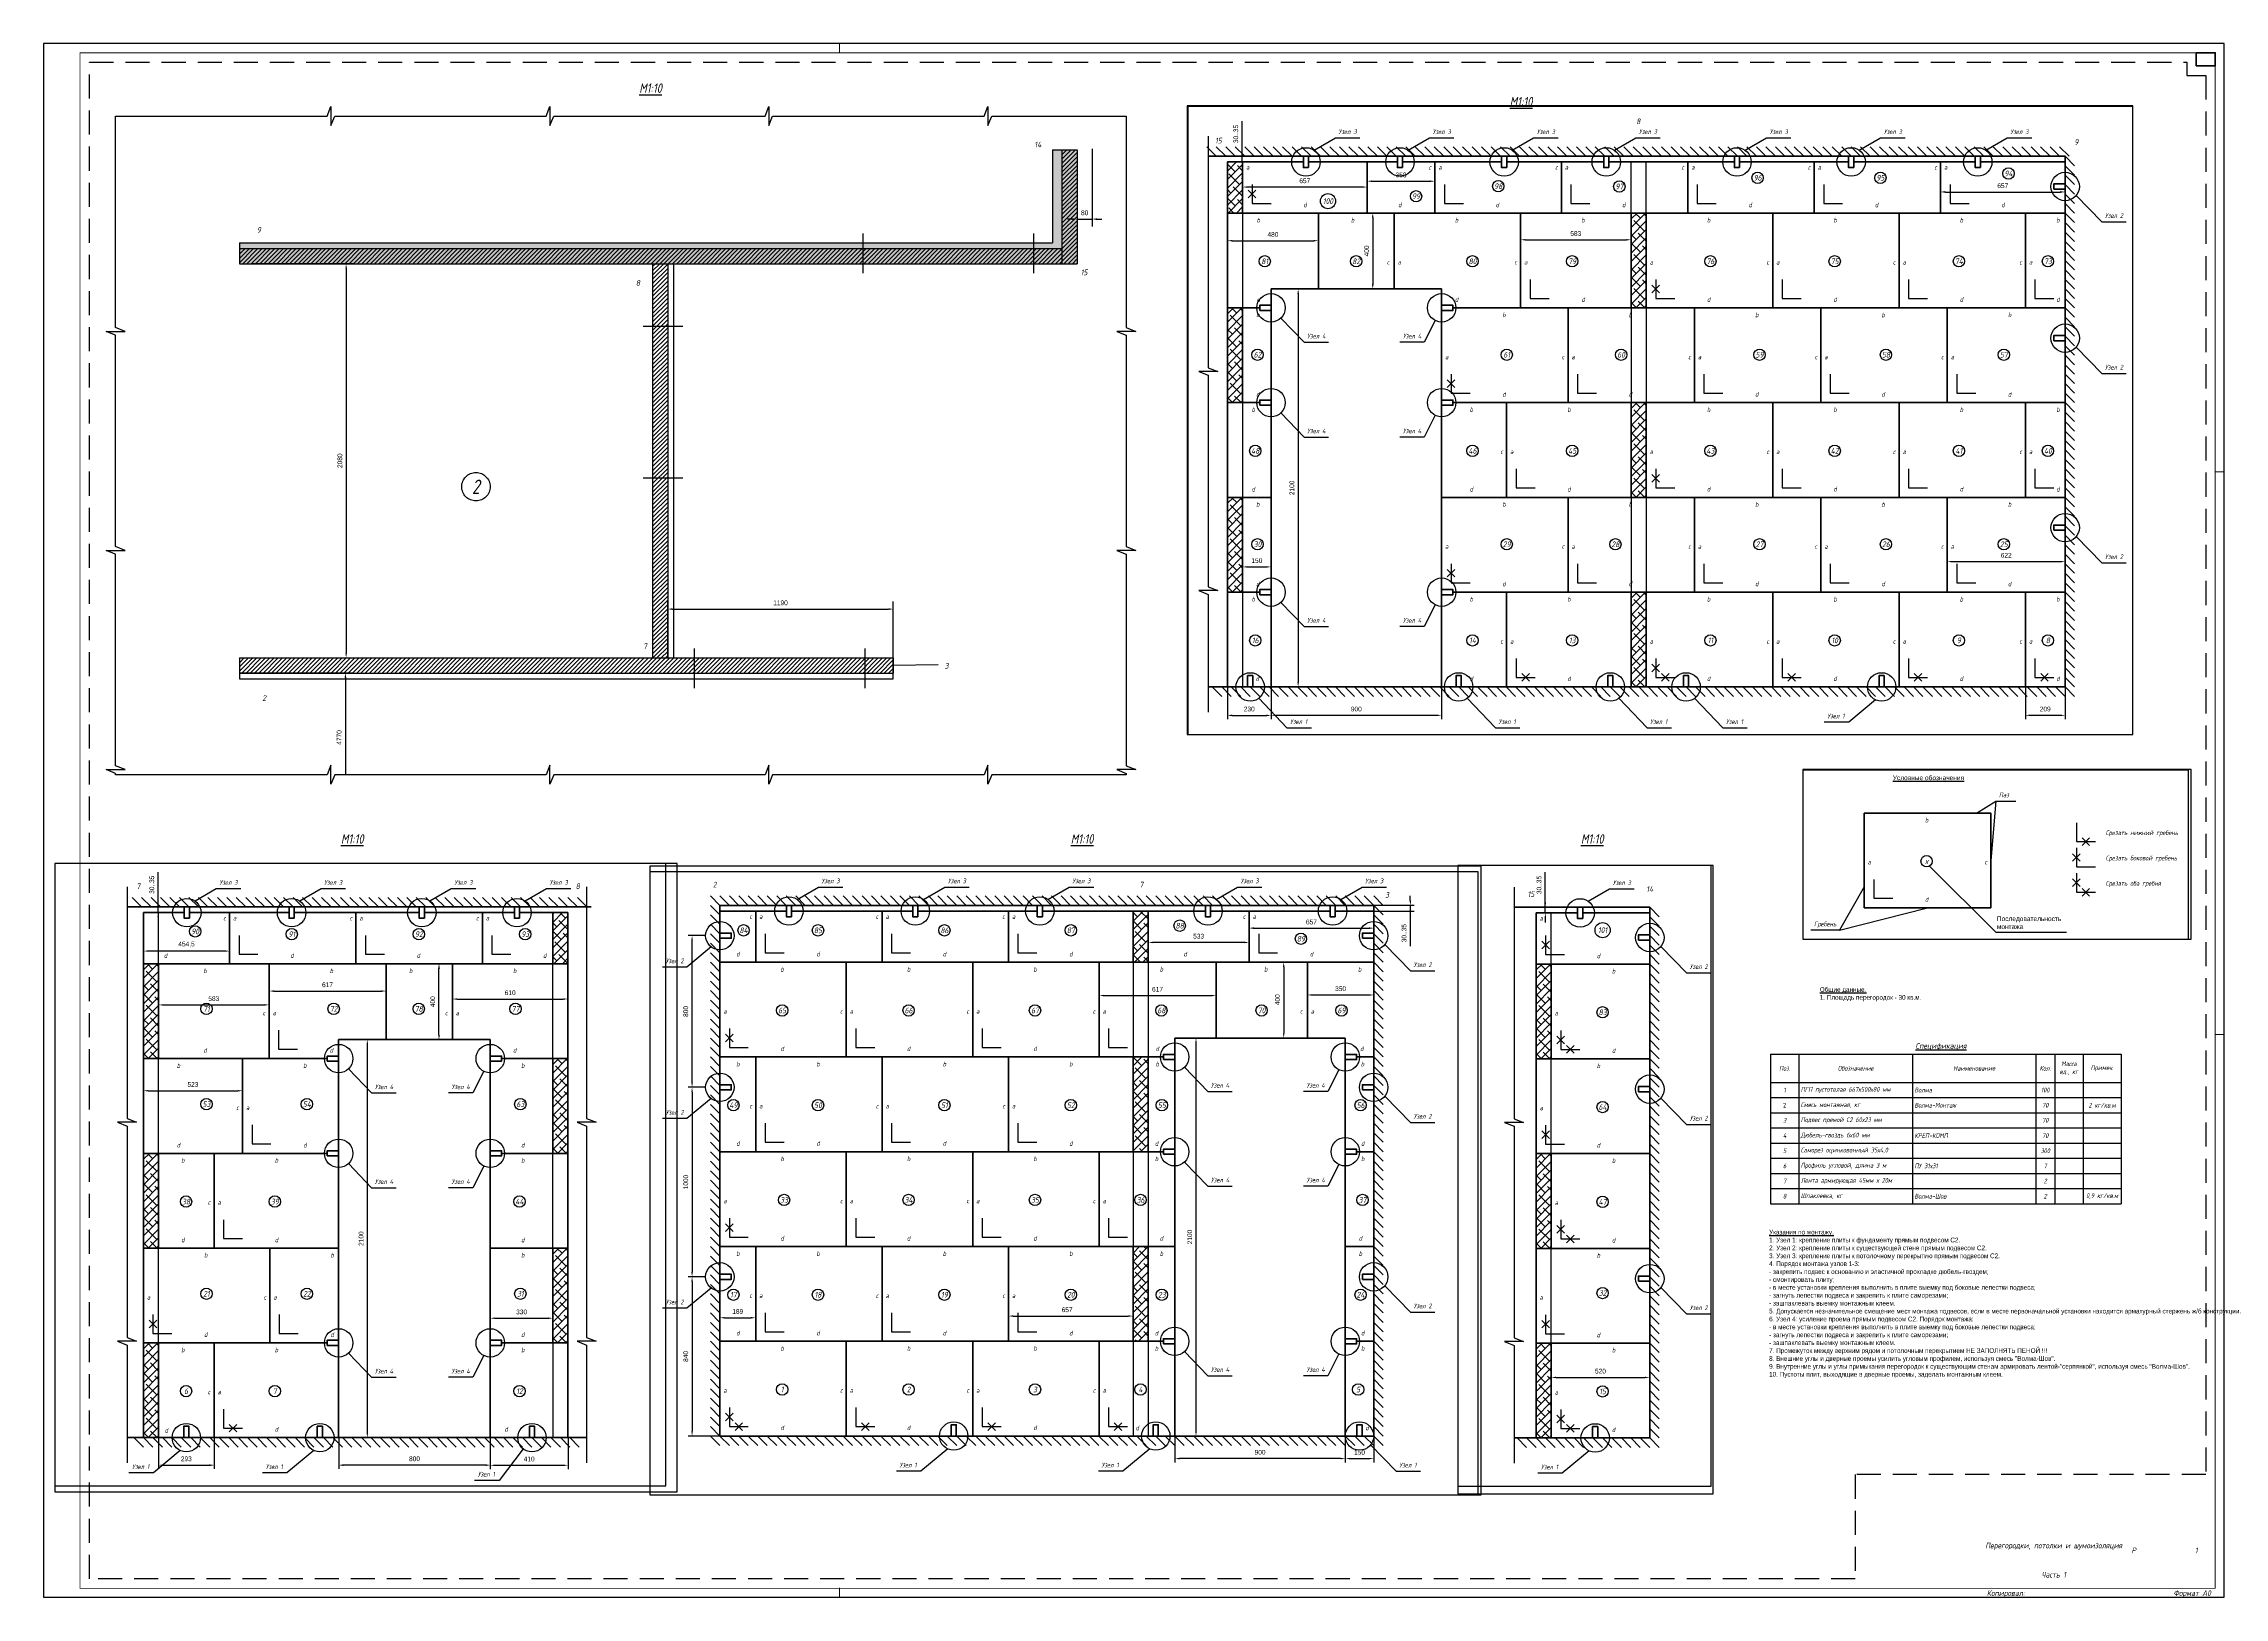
# Paper-space layout 'часть 1' of a CAD drawing. Header units: millimetres. Extents: x 0 to 1151, y 10 to 829.
# The model-space entities are those that its viewports show. They can reach past a viewport. Long polylines and large blocks are cut down to what shows.
import ezdxf
from ezdxf.enums import TextEntityAlignment as Align

# ---------------------------------------------------------------- set-up
doc = ezdxf.new("R2010")
doc.units = ezdxf.units.MM
doc.linetypes.add('DASHED', pattern=[19.05, 12.7, -6.35])
for name, color, linetype in [('01 Перегородки', 7, 'Continuous'), ('07 Номера помещений', 7, 'Continuous'), ('08 Размеры', 7, 'Continuous'), ('stamp', 7, 'Continuous')]:
    doc.layers.add(name, color=color, linetype=linetype)
doc.layers.add('100 noprint', color=1, linetype='Continuous', plot=False)
doc.styles.add('GOST typeA', font='GOST_A.TTF')
doc.styles.get("Standard").update_dxf_attribs({"font": 'Ubuntu-R.ttf'})
doc.styles.add('ГОСТ-ISOCPEUR', font='isocpeui.ttf', dxfattribs={"width": 0.8})
doc.dimstyles.new('ISO-25', dxfattribs={"dimtxt": 2.5, "dimasz": 2.5, "dimexe": 1.25, "dimexo": 0.625, "dimtad": 1, "dimtxsty": 'Standard', "dimcen": 2.5, "dimadec": 0, "dimazin": 0, "dimtfac": 1, "dimtmove": 0, "dimatfit": 3, "dimfxl": 1, "dimarcsym": 0})
pattern_1 = [(37.5, (29284.71, 22632.025), (-1.60003, 48.941324), [0, -38.608, 0, -43.18, 0, -41.275]), (7.5, (29284.71, 22632.025), (44.95233, 71.68251), [0, -20.828, 0, -34.798, 0, -13.335]), (327.5, (29253.468, 22632.025), (79.099237, 0.14372), [0, -12.7, 0, -45.72, 0, -59.69]), (317.5, (29253.47, 22632.025), (76.35565, 22.29293), [0, -6.35, 0, -29.972, 0, -34.29])]

# ---------------------------------------------------------------- blocks, each defined once
blk = doc.blocks.new('шапка спеки материалов')
at = {"color": 0, "ltscale": 100}
for p, q in [((0, 15), (185, 15)), ((0, 15), (0, 0)), ((15, 15), (15, 0)), ((75, 15), (75, 0)), ((140, 15), (140, 0)), ((150, 15), (150, 0)), ((165, 15), (165, 0)), ((185, 15), (185, 0)), ((0, 0), (185, 0))]:
    blk.add_line(p, q, dxfattribs=at)
at = {"color": 0, "ltscale": 100, "style": 'ГОСТ-ISOCPEUR'}
for s, insert, char_height, width, attachment_point in [('\\pxsm1,qc;{\\LСпецификация}', (90, 17), 3, 108, 8), ('\\pxsm1,qc;Поз.', (7.5, 7.5), 2.5, 13, 5), ('\\pxsm1,qc;Обозначение', (45, 7.5), 2.5, 58, 5), ('\\pxsm1,qc;Наименование', (107.5, 7.5), 2.5, 63, 5), ('\\pxsm1,qc;Кол.', (145, 7.5), 2.5, 8, 5), ('\\pxsm1,qc;Масса\\Pед., кг', (157.5, 7.5), 2.5, 13, 5), ('\\pxsm1,qc;Примеч.', (175, 7.5), 2.5, 18, 5)]:
    blk.add_mtext(s, dxfattribs=dict(at, insert=insert, char_height=char_height, width=width, attachment_point=attachment_point))
blk = doc.blocks.new('*T368')
at = {"color": 0, "lineweight": -2}
for p, q in [((0, 0), (185, 0)), ((0, 0), (0, -64)), ((15, 0), (15, -64)), ((75, 0), (75, -64)), ((140, 0), (140, -64)), ((150, 0), (150, -64)), ((165, 0), (165, -64)), ((185, 0), (185, -64)), ((0, -8), (185, -8)), ((0, -16), (185, -16)), ((0, -24), (185, -24)), ((0, -32), (185, -32)), ((0, -40), (185, -40)), ((0, -48), (185, -48)), ((0, -56), (185, -56)), ((0, -64), (185, -64))]:
    blk.add_line(p, q, dxfattribs=at)
at = {"color": 0, "char_height": 2.5}
for s, insert, width, attachment_point, style in [('{2}', (7.5, -12), 13, 5, 'GOST typeA'), ('{1}', (7.5, -4), 13, 5, 'ГОСТ-ISOCPEUR'), ('{ПГП пустотелая 667х500х80 мм}', (16, -4), 58, 4, 'ГОСТ-ISOCPEUR'), ('{Смесь монтажная, кг}', (16, -12), 58, 4, 'ГОСТ-ISOCPEUR'), ('{Волма}', (76, -4), 63, 4, 'ГОСТ-ISOCPEUR'), ('{Волма-Монтаж}', (76, -12), 63, 4, 'ГОСТ-ISOCPEUR'), ('{100}', (145, -4), 8, 5, 'ГОСТ-ISOCPEUR'), ('{70}', (145, -12), 8, 5, 'ГОСТ-ISOCPEUR'), ('{2 кг/кв.м}', (175, -12), 18, 5, 'ГОСТ-ISOCPEUR'), ('{3}', (7.5, -20), 13, 5, 'ГОСТ-ISOCPEUR'), ('{Подвес прямой С2 60х23 мм}', (16, -20), 58, 4, 'ГОСТ-ISOCPEUR'), ('{70}', (145, -20), 8, 5, 'ГОСТ-ISOCPEUR'), ('{4}', (7.5, -28), 13, 5, 'ГОСТ-ISOCPEUR'), ('{Дюбель-гвоздь 6х60 мм}', (16, -28), 58, 4, 'ГОСТ-ISOCPEUR'), ('{Саморез оцинкованный 35х4,0}', (16, -36), 58, 4, 'ГОСТ-ISOCPEUR'), ('{КРЕП-КОМП}', (76, -28), 63, 4, 'ГОСТ-ISOCPEUR'), ('{70}', (145, -28), 8, 5, 'ГОСТ-ISOCPEUR'), ('{5}', (7.5, -36), 13, 5, 'ГОСТ-ISOCPEUR'), ('{6}', (7.5, -44), 13, 5, 'ГОСТ-ISOCPEUR'), ('{Профиль угловой, длина 3 м}', (16, -44), 58, 4, 'ГОСТ-ISOCPEUR'), ('{ПУ 31х31}', (76, -44), 63, 4, 'ГОСТ-ISOCPEUR'), ('{300}', (145, -36), 8, 5, 'ГОСТ-ISOCPEUR'), ('{7}', (145, -44), 8, 5, 'ГОСТ-ISOCPEUR'), ('{7}', (7.5, -52), 13, 5, 'ГОСТ-ISOCPEUR'), ('{Лента армирующая 45мм х 20м}', (16, -52), 58, 4, 'ГОСТ-ISOCPEUR'), ('{2}', (145, -52), 8, 5, 'ГОСТ-ISOCPEUR'), ('{8}', (7.5, -60), 13, 5, 'ГОСТ-ISOCPEUR'), ('{Шпаклевка, кг}', (16, -60), 58, 4, 'ГОСТ-ISOCPEUR'), ('{Волма-Шов}', (76, -60), 63, 4, 'ГОСТ-ISOCPEUR'), ('{2}', (145, -60), 8, 5, 'ГОСТ-ISOCPEUR'), ('{0,9 кг/кв.м}', (175, -60), 18, 5, 'ГОСТ-ISOCPEUR')]:
    blk.add_mtext(s, dxfattribs=dict(at, insert=insert, width=width, attachment_point=attachment_point, style=style))
blk = doc.blocks.new('плита')
at = {"lineweight": 70}
blk.add_lwpolyline([(0, 500), (667, 500), (667, 0), (0, 0)], close=True, dxfattribs=at)
blk.add_lwpolyline([(50, 150), (50, 50), (150, 50)])
at = {"style": 'ГОСТ-ISOCPEUR', "width": 0.8}
for s, p in [('b', (329, 463)), ('a', (27, 241)), ('c', (641, 241)), ('d', (329, 44))]:
    blk.add_text(s, height=25, dxfattribs=at).set_placement(p, align=Align.MIDDLE)
blk = doc.blocks.new('подрезка')
for p, q in [((-20, 20), (20, -20)), ((20, 20), (-20, -20))]:
    blk.add_line(p, q)
blk = doc.blocks.new('*D294')
at = {"layer": '08 Размеры', "color": 0, "lineweight": -2}
for p, q in [((60771, -11316), (60771, -11455)), ((60921, -11316), (60921, -11455)), ((60796, -11435), (60896, -11435))]:
    blk.add_line(p, q, dxfattribs=at)
at = {"layer": '08 Размеры', "color": 0}
for points in [[(60796, -11431), (60796, -11439), (60771, -11435)], [(60896, -11439), (60896, -11431), (60921, -11435)]]:
    blk.add_solid(points, dxfattribs=at)
at = {"layer": 'Defpoints', "color": 0}
for p in [(60771, -11316), (60921, -11316), (60921, -11435)]:
    blk.add_point(p, dxfattribs=at)
at = {"layer": '08 Размеры', "color": 0, "insert": (60846, -11402), "char_height": 25, "attachment_point": 5}
blk.add_mtext('150', dxfattribs=at)
blk = doc.blocks.new('*D295')
at = {"layer": '08 Размеры', "color": 0, "lineweight": -2}
for p, q in [((59871, -11316), (59871, -11455)), ((60771, -11316), (60771, -11455)), ((60746, -11435), (59896, -11435))]:
    blk.add_line(p, q, dxfattribs=at)
at = {"layer": '08 Размеры', "color": 0}
for points in [[(59896, -11431), (59896, -11439), (59871, -11435)], [(60746, -11439), (60746, -11431), (60771, -11435)]]:
    blk.add_solid(points, dxfattribs=at)
at = {"layer": 'Defpoints', "color": 0}
for p in [(59871, -11316), (60771, -11316), (59871, -11435)]:
    blk.add_point(p, dxfattribs=at)
at = {"layer": '08 Размеры', "color": 0, "insert": (60321, -11402), "char_height": 25, "attachment_point": 5}
blk.add_mtext('900', dxfattribs=at)
blk = doc.blocks.new('*D297')
at = {"layer": '08 Размеры', "color": 0, "lineweight": -2}
for p, q in [((58994, -10816), (58994, -10663)), ((59019, -10683), (59626, -10683)), ((59651, -10816), (59651, -10663))]:
    blk.add_line(p, q, dxfattribs=at)
at = {"layer": '08 Размеры', "color": 0}
for points in [[(59019, -10679), (59019, -10687), (58994, -10683)], [(59626, -10687), (59626, -10679), (59651, -10683)]]:
    blk.add_solid(points, dxfattribs=at)
at = {"layer": 'Defpoints', "color": 0}
for p in [(59651, -10683), (58994, -10816), (59651, -10816)]:
    blk.add_point(p, dxfattribs=at)
at = {"layer": '08 Размеры', "color": 0, "insert": (59303, -10650), "char_height": 25, "attachment_point": 5}
blk.add_mtext('657', dxfattribs=at)
blk = doc.blocks.new('*D298')
at = {"layer": '08 Размеры', "color": 0, "lineweight": -2}
for p, q in [((60571, -9211), (60571, -8969)), ((60921, -9211), (60921, -8969)), ((60596, -8989), (60896, -8989))]:
    blk.add_line(p, q, dxfattribs=at)
at = {"layer": '08 Размеры', "color": 0}
for points in [[(60596, -8985), (60596, -8993), (60571, -8989)], [(60896, -8993), (60896, -8985), (60921, -8989)]]:
    blk.add_solid(points, dxfattribs=at)
at = {"layer": 'Defpoints', "color": 0}
for p in [(60921, -8989), (60571, -9211), (60921, -9211)]:
    blk.add_point(p, dxfattribs=at)
at = {"layer": '08 Размеры', "color": 0, "insert": (60746, -8956), "char_height": 25, "attachment_point": 5}
blk.add_mtext('350', dxfattribs=at)
blk = doc.blocks.new('*D299')
at = {"layer": '08 Размеры', "color": 0, "lineweight": -2}
for p, q in [((61114, -8491), (61114, -8466)), ((60921, -8516), (61134, -8516)), ((60921, -8546), (61134, -8546)), ((61114, -8516), (61114, -8731)), ((61114, -8516), (61114, -8546))]:
    blk.add_line(p, q, dxfattribs=at)
at = {"layer": '08 Размеры', "color": 0}
for points in [[(61110, -8491), (61119, -8491), (61114, -8516)], [(61119, -8571), (61110, -8571), (61114, -8546)]]:
    blk.add_solid(points, dxfattribs=at)
at = {"layer": 'Defpoints', "color": 0}
for p in [(60921, -8516), (60921, -8546), (61114, -8546)]:
    blk.add_point(p, dxfattribs=at)
at = {"layer": '08 Размеры', "color": 0, "insert": (61081, -8663), "char_height": 25, "attachment_point": 5, "rotation": 90}
blk.add_mtext('30..35', dxfattribs=at)
blk = doc.blocks.new('*D300')
at = {"layer": '08 Размеры', "color": 0, "lineweight": -2}
for p, q in [((60321, -9216), (59963, -9216)), ((59983, -9241), (59983, -11291)), ((60321, -11316), (59963, -11316))]:
    blk.add_line(p, q, dxfattribs=at)
at = {"layer": '08 Размеры', "color": 0}
for points in [[(59987, -9241), (59979, -9241), (59983, -9216)], [(59979, -11291), (59987, -11291), (59983, -11316)]]:
    blk.add_solid(points, dxfattribs=at)
at = {"layer": 'Defpoints', "color": 0}
for p in [(60321, -9216), (59983, -11316), (60321, -11316)]:
    blk.add_point(p, dxfattribs=at)
at = {"layer": '08 Размеры', "color": 0, "insert": (59950, -10266), "char_height": 25, "attachment_point": 5, "rotation": 90}
blk.add_mtext('2100', dxfattribs=at)
blk = doc.blocks.new('*D302')
at = {"layer": '08 Размеры', "color": 0, "lineweight": -2}
for p, q in [((59472, -9074), (59472, -8972)), ((60089, -9216), (60089, -8972)), ((59497, -8992), (60064, -8992))]:
    blk.add_line(p, q, dxfattribs=at)
at = {"layer": '08 Размеры', "color": 0}
for points in [[(59497, -8988), (59497, -8996), (59472, -8992)], [(60064, -8996), (60064, -8988), (60089, -8992)]]:
    blk.add_solid(points, dxfattribs=at)
at = {"layer": 'Defpoints', "color": 0}
for p in [(59472, -9074), (60089, -8992), (60089, -9216)]:
    blk.add_point(p, dxfattribs=at)
at = {"layer": '08 Размеры', "color": 0, "insert": (59780, -8959), "char_height": 25, "attachment_point": 5}
blk.add_mtext('617', dxfattribs=at)
blk = doc.blocks.new('*D304')
at = {"layer": '08 Размеры', "color": 0, "lineweight": -2}
for p, q in [((64216, -9216), (63997, -9216)), ((64017, -9241), (64017, -11291)), ((64216, -11316), (63997, -11316))]:
    blk.add_line(p, q, dxfattribs=at)
at = {"layer": '08 Размеры', "color": 0}
for points in [[(64021, -9241), (64013, -9241), (64017, -9216)], [(64013, -11291), (64021, -11291), (64017, -11316)]]:
    blk.add_solid(points, dxfattribs=at)
at = {"layer": 'Defpoints', "color": 0}
for p in [(64216, -9216), (64017, -11316), (64216, -11316)]:
    blk.add_point(p, dxfattribs=at)
at = {"layer": '08 Размеры', "color": 0, "insert": (63984, -10266), "char_height": 25, "attachment_point": 5, "rotation": 90}
blk.add_mtext('2100', dxfattribs=at)
blk = doc.blocks.new('*D305')
at = {"layer": '08 Размеры', "color": 0, "lineweight": -2}
for p, q in [((64666, -11316), (64666, -11482)), ((65076, -11316), (65076, -11482)), ((64691, -11462), (65051, -11462))]:
    blk.add_line(p, q, dxfattribs=at)
at = {"layer": '08 Размеры', "color": 0}
for points in [[(64691, -11458), (64691, -11466), (64666, -11462)], [(65051, -11466), (65051, -11458), (65076, -11462)]]:
    blk.add_solid(points, dxfattribs=at)
at = {"layer": 'Defpoints', "color": 0}
for p in [(64666, -11316), (65076, -11316), (65076, -11462)]:
    blk.add_point(p, dxfattribs=at)
at = {"layer": '08 Размеры', "color": 0, "insert": (64871, -11429), "char_height": 25, "attachment_point": 5}
blk.add_mtext('410', dxfattribs=at)
blk = doc.blocks.new('*D306')
at = {"layer": '08 Размеры', "color": 0, "lineweight": -2}
for p, q in [((63866, -11316), (63866, -11481)), ((64666, -11316), (64666, -11481)), ((64641, -11461), (63891, -11461))]:
    blk.add_line(p, q, dxfattribs=at)
at = {"layer": '08 Размеры', "color": 0}
for points in [[(63891, -11457), (63891, -11466), (63866, -11461)], [(64641, -11466), (64641, -11457), (64666, -11461)]]:
    blk.add_solid(points, dxfattribs=at)
at = {"layer": 'Defpoints', "color": 0}
for p in [(63866, -11316), (64666, -11316), (63866, -11461)]:
    blk.add_point(p, dxfattribs=at)
at = {"layer": '08 Размеры', "color": 0, "insert": (64266, -11428), "char_height": 25, "attachment_point": 5}
blk.add_mtext('800', dxfattribs=at)
blk = doc.blocks.new('*D309')
at = {"layer": '08 Размеры', "color": 0, "lineweight": -2}
for p, q in [((62913, -8546), (62913, -8332)), ((62836, -8516), (62933, -8516)), ((62836, -8546), (62933, -8546)), ((62913, -8546), (62913, -8516)), ((62913, -8571), (62913, -8596))]:
    blk.add_line(p, q, dxfattribs=at)
at = {"layer": '08 Размеры', "color": 0}
for points in [[(62909, -8491), (62917, -8491), (62913, -8516)], [(62917, -8571), (62909, -8571), (62913, -8546)]]:
    blk.add_solid(points, dxfattribs=at)
at = {"layer": 'Defpoints', "color": 0}
for p in [(62836, -8516), (62836, -8546), (62913, -8516)]:
    blk.add_point(p, dxfattribs=at)
at = {"layer": '08 Размеры', "color": 0, "insert": (62880, -8399), "char_height": 25, "attachment_point": 5, "rotation": 90}
blk.add_mtext('30..35', dxfattribs=at)
blk = doc.blocks.new('*D310')
at = {"layer": '08 Размеры', "color": 0, "lineweight": -2}
for p, q in [((67744, -9216), (67417, -9216)), ((67437, -9241), (67437, -11291)), ((67744, -11316), (67417, -11316))]:
    blk.add_line(p, q, dxfattribs=at)
at = {"layer": '08 Размеры', "color": 0}
for points in [[(67441, -9241), (67433, -9241), (67437, -9216)], [(67433, -11291), (67441, -11291), (67437, -11316)]]:
    blk.add_solid(points, dxfattribs=at)
at = {"layer": 'Defpoints', "color": 0}
for p in [(67744, -9216), (67437, -11316), (67744, -11316)]:
    blk.add_point(p, dxfattribs=at)
at = {"layer": '08 Размеры', "color": 0, "insert": (67404, -10266), "char_height": 25, "attachment_point": 5, "rotation": 90}
blk.add_mtext('2100', dxfattribs=at)
blk = doc.blocks.new('*D311')
at = {"layer": '08 Размеры', "color": 0, "lineweight": -2}
for p, q in [((67064, -11316), (67064, -11487)), ((67294, -11316), (67294, -11487)), ((67089, -11467), (67269, -11467))]:
    blk.add_line(p, q, dxfattribs=at)
at = {"layer": '08 Размеры', "color": 0}
for points in [[(67089, -11462), (67089, -11471), (67064, -11467)], [(67269, -11471), (67269, -11462), (67294, -11467)]]:
    blk.add_solid(points, dxfattribs=at)
at = {"layer": 'Defpoints', "color": 0}
for p in [(67064, -11316), (67294, -11316), (67294, -11467)]:
    blk.add_point(p, dxfattribs=at)
at = {"layer": '08 Размеры', "color": 0, "insert": (67179, -11433), "char_height": 25, "attachment_point": 5}
blk.add_mtext('230', dxfattribs=at)
blk = doc.blocks.new('*D312')
at = {"layer": '08 Размеры', "color": 0, "lineweight": -2}
for p, q in [((67294, -11317), (67294, -11486)), ((68194, -11316), (68194, -11486)), ((67319, -11466), (68169, -11466))]:
    blk.add_line(p, q, dxfattribs=at)
at = {"layer": '08 Размеры', "color": 0}
for points in [[(67319, -11462), (67319, -11470), (67294, -11466)], [(68169, -11470), (68169, -11462), (68194, -11466)]]:
    blk.add_solid(points, dxfattribs=at)
at = {"layer": 'Defpoints', "color": 0}
for p in [(67294, -11317), (68194, -11316), (68194, -11466)]:
    blk.add_point(p, dxfattribs=at)
at = {"layer": '08 Размеры', "color": 0, "insert": (67744, -11433), "char_height": 25, "attachment_point": 5}
blk.add_mtext('900', dxfattribs=at)
blk = doc.blocks.new('*D322')
at = {"layer": '08 Размеры', "color": 0, "lineweight": -2}
for p, q in [((61378, 5042), (61911, 5042)), ((61871, 5017), (61871, 2987)), ((61378, 2962), (61911, 2962))]:
    blk.add_line(p, q, dxfattribs=at)
at = {"layer": '08 Размеры', "color": 0}
for points in [[(61875, 5017), (61867, 5017), (61871, 5042)], [(61867, 2987), (61875, 2987), (61871, 2962)]]:
    blk.add_solid(points, dxfattribs=at)
at = {"layer": 'Defpoints', "color": 0}
for p in [(61378, 5042), (61378, 2962), (61871, 2962)]:
    blk.add_point(p, dxfattribs=at)
at = {"layer": '08 Размеры', "color": 0, "insert": (61838, 4002), "char_height": 25, "attachment_point": 5, "rotation": 90}
blk.add_mtext('2080', dxfattribs=at)
blk = doc.blocks.new('*D323')
at = {"layer": '08 Размеры', "color": 0, "lineweight": -2}
for p, q in [((65728, 5642), (65728, 5237)), ((65808, 5648), (65808, 5237)), ((65703, 5277), (65678, 5277)), ((65728, 5277), (65808, 5277)), ((65833, 5277), (65858, 5277))]:
    blk.add_line(p, q, dxfattribs=at)
at = {"layer": '08 Размеры', "color": 0}
for points in [[(65703, 5272), (65703, 5281), (65728, 5277)], [(65833, 5281), (65833, 5272), (65808, 5277)]]:
    blk.add_solid(points, dxfattribs=at)
at = {"layer": 'Defpoints', "color": 0}
for p in [(65728, 5642), (65808, 5648), (65808, 5277)]:
    blk.add_point(p, dxfattribs=at)
at = {"layer": '08 Размеры', "color": 0, "insert": (65768, 5310), "char_height": 25, "attachment_point": 5}
blk.add_mtext('80', dxfattribs=at)
blk = doc.blocks.new('*D324')
at = {"layer": '08 Размеры', "color": 0, "lineweight": -2}
for p, q in [((61308, 2882), (61907, 2882)), ((61867, 2857), (61867, -1863)), ((61308, -1888), (61907, -1888))]:
    blk.add_line(p, q, dxfattribs=at)
at = {"layer": '08 Размеры', "color": 0}
for points in [[(61872, 2857), (61863, 2857), (61867, 2882)], [(61863, -1863), (61872, -1863), (61867, -1888)]]:
    blk.add_solid(points, dxfattribs=at)
at = {"layer": 'Defpoints', "color": 0}
for p in [(61308, 2882), (61308, -1888), (61867, -1888)]:
    blk.add_point(p, dxfattribs=at)
at = {"layer": '08 Размеры', "color": 0, "insert": (61834, 2542), "char_height": 25, "attachment_point": 5, "rotation": 90}
blk.add_mtext('4770', dxfattribs=at)
blk = doc.blocks.new('*D325')
at = {"layer": '08 Размеры', "color": 0, "lineweight": -2}
for p, q in [((63568, 2962), (63568, 3259)), ((64758, 2962), (64758, 3259)), ((63593, 3219), (64733, 3219))]:
    blk.add_line(p, q, dxfattribs=at)
at = {"layer": '08 Размеры', "color": 0}
for points in [[(63593, 3224), (63593, 3215), (63568, 3219)], [(64733, 3215), (64733, 3224), (64758, 3219)]]:
    blk.add_solid(points, dxfattribs=at)
at = {"layer": 'Defpoints', "color": 0}
for p in [(64758, 3219), (63568, 2962), (64758, 2962)]:
    blk.add_point(p, dxfattribs=at)
at = {"layer": '08 Размеры', "color": 0, "insert": (64163, 3252), "char_height": 25, "attachment_point": 5}
blk.add_mtext('1190', dxfattribs=at)
blk = doc.blocks.new('*D329')
at = {"layer": '08 Размеры', "color": 0, "lineweight": -2}
for p, q in [((62916, -11316), (62916, -11481)), ((63209, -11316), (63209, -11481)), ((62941, -11461), (63184, -11461))]:
    blk.add_line(p, q, dxfattribs=at)
at = {"layer": '08 Размеры', "color": 0}
for points in [[(62941, -11457), (62941, -11466), (62916, -11461)], [(63184, -11466), (63184, -11457), (63209, -11461)]]:
    blk.add_solid(points, dxfattribs=at)
at = {"layer": 'Defpoints', "color": 0}
for p in [(62916, -11316), (63209, -11316), (63209, -11461)]:
    blk.add_point(p, dxfattribs=at)
at = {"layer": '08 Размеры', "color": 0, "insert": (63062, -11428), "char_height": 25, "attachment_point": 5}
blk.add_mtext('293', dxfattribs=at)
blk = doc.blocks.new('*D332')
at = {"layer": '08 Размеры', "color": 0, "lineweight": -2}
for p, q in [((71275, -11316), (71275, -11486)), ((71484, -11316), (71484, -11486)), ((71300, -11466), (71459, -11466))]:
    blk.add_line(p, q, dxfattribs=at)
at = {"layer": '08 Размеры', "color": 0}
for points in [[(71300, -11462), (71300, -11470), (71275, -11466)], [(71459, -11470), (71459, -11462), (71484, -11466)]]:
    blk.add_solid(points, dxfattribs=at)
at = {"layer": 'Defpoints', "color": 0}
for p in [(71275, -11316), (71484, -11316), (71484, -11466)]:
    blk.add_point(p, dxfattribs=at)
at = {"layer": '08 Размеры', "color": 0, "insert": (71379, -11433), "char_height": 25, "attachment_point": 5}
blk.add_mtext('209', dxfattribs=at)
blk = doc.blocks.new('*D333')
at = {"layer": '08 Размеры', "color": 0, "lineweight": -2}
for p, q in [((72668, -11316), (72668, -10977)), ((72693, -10997), (73163, -10997)), ((73188, -11316), (73188, -10977))]:
    blk.add_line(p, q, dxfattribs=at)
at = {"layer": '08 Размеры', "color": 0}
for points in [[(72693, -10993), (72693, -11001), (72668, -10997)], [(73163, -11001), (73163, -10993), (73188, -10997)]]:
    blk.add_solid(points, dxfattribs=at)
at = {"layer": 'Defpoints', "color": 0}
for p in [(73188, -10997), (72668, -11316), (73188, -11316)]:
    blk.add_point(p, dxfattribs=at)
at = {"layer": '08 Размеры', "color": 0, "insert": (72928, -10964), "char_height": 25, "attachment_point": 5}
blk.add_mtext('520', dxfattribs=at)
blk = doc.blocks.new('*D334')
at = {"layer": '08 Размеры', "color": 0, "lineweight": -2}
for p, q in [((57471, -10816), (57471, -10672)), ((57496, -10692), (57635, -10692)), ((57660, -10816), (57660, -10672))]:
    blk.add_line(p, q, dxfattribs=at)
at = {"layer": '08 Размеры', "color": 0}
for points in [[(57496, -10688), (57496, -10696), (57471, -10692)], [(57635, -10696), (57635, -10688), (57660, -10692)]]:
    blk.add_solid(points, dxfattribs=at)
at = {"layer": 'Defpoints', "color": 0}
for p in [(57660, -10692), (57471, -10816), (57660, -10816)]:
    blk.add_point(p, dxfattribs=at)
at = {"layer": '08 Размеры', "color": 0, "insert": (57565, -10659), "char_height": 25, "attachment_point": 5}
blk.add_mtext('189', dxfattribs=at)
blk = doc.blocks.new('*D335')
at = {"layer": '08 Размеры', "color": 0, "lineweight": -2}
for p, q in [((70862, -10316), (70862, -10675)), ((71484, -10316), (71484, -10675)), ((70887, -10655), (71459, -10655))]:
    blk.add_line(p, q, dxfattribs=at)
at = {"layer": '08 Размеры', "color": 0}
for points in [[(70887, -10651), (70887, -10659), (70862, -10655)], [(71459, -10659), (71459, -10651), (71484, -10655)]]:
    blk.add_solid(points, dxfattribs=at)
at = {"layer": 'Defpoints', "color": 0}
for p in [(70862, -10316), (71484, -10316), (71484, -10655)]:
    blk.add_point(p, dxfattribs=at)
at = {"layer": '08 Размеры', "color": 0, "insert": (71173, -10622), "char_height": 25, "attachment_point": 5}
blk.add_mtext('622', dxfattribs=at)
blk = doc.blocks.new('*D336')
at = {"layer": '08 Размеры', "color": 0, "lineweight": -2}
for p, q in [((67144, -10816), (67144, -10663)), ((67169, -10683), (67269, -10683)), ((67294, -10816), (67294, -10663))]:
    blk.add_line(p, q, dxfattribs=at)
at = {"layer": '08 Размеры', "color": 0}
for points in [[(67169, -10679), (67169, -10687), (67144, -10683)], [(67269, -10687), (67269, -10679), (67294, -10683)]]:
    blk.add_solid(points, dxfattribs=at)
at = {"layer": 'Defpoints', "color": 0}
for p in [(67294, -10683), (67144, -10816), (67294, -10816)]:
    blk.add_point(p, dxfattribs=at)
at = {"layer": '08 Размеры', "color": 0, "insert": (67219, -10650), "char_height": 25, "attachment_point": 5}
blk.add_mtext('150', dxfattribs=at)
blk = doc.blocks.new('*D337')
at = {"layer": '08 Размеры', "color": 0, "lineweight": -2}
for p, q in [((64666, -10816), (64666, -10666)), ((64691, -10686), (64971, -10686)), ((64996, -10816), (64996, -10666))]:
    blk.add_line(p, q, dxfattribs=at)
at = {"layer": '08 Размеры', "color": 0}
for points in [[(64691, -10682), (64691, -10690), (64666, -10686)], [(64971, -10690), (64971, -10682), (64996, -10686)]]:
    blk.add_solid(points, dxfattribs=at)
at = {"layer": 'Defpoints', "color": 0}
for p in [(64996, -10686), (64666, -10816), (64996, -10816)]:
    blk.add_point(p, dxfattribs=at)
at = {"layer": '08 Размеры', "color": 0, "insert": (64831, -10653), "char_height": 25, "attachment_point": 5}
blk.add_mtext('330', dxfattribs=at)
blk = doc.blocks.new('*D339')
at = {"layer": '08 Размеры', "color": 0, "lineweight": -2}
for p, q in [((60571, -8816), (60426, -8816)), ((60446, -8841), (60446, -9191)), ((60571, -9216), (60426, -9216))]:
    blk.add_line(p, q, dxfattribs=at)
at = {"layer": '08 Размеры', "color": 0}
for points in [[(60450, -8841), (60442, -8841), (60446, -8816)], [(60442, -9191), (60450, -9191), (60446, -9216)]]:
    blk.add_solid(points, dxfattribs=at)
at = {"layer": 'Defpoints', "color": 0}
for p in [(60571, -8816), (60446, -9216), (60571, -9216)]:
    blk.add_point(p, dxfattribs=at)
at = {"layer": '08 Размеры', "color": 0, "insert": (60413, -9014), "char_height": 25, "attachment_point": 5, "rotation": 90}
blk.add_mtext('400', dxfattribs=at)
blk = doc.blocks.new('*D341')
at = {"layer": '08 Размеры', "color": 0, "lineweight": -2}
for p, q in [((62916, -9316), (62916, -9013)), ((62941, -9033), (63474, -9033)), ((63499, -9316), (63499, -9013))]:
    blk.add_line(p, q, dxfattribs=at)
at = {"layer": '08 Размеры', "color": 0}
for points in [[(62941, -9029), (62941, -9037), (62916, -9033)], [(63474, -9037), (63474, -9029), (63499, -9033)]]:
    blk.add_solid(points, dxfattribs=at)
at = {"layer": 'Defpoints', "color": 0}
for p in [(63499, -9033), (62916, -9316), (63499, -9316)]:
    blk.add_point(p, dxfattribs=at)
at = {"layer": '08 Размеры', "color": 0, "insert": (63207, -9000), "char_height": 25, "attachment_point": 5}
blk.add_mtext('583', dxfattribs=at)
blk = doc.blocks.new('*D342')
at = {"layer": '08 Размеры', "color": 0, "lineweight": -2}
for p, q in [((63499, -9316), (63499, -8940)), ((63524, -8960), (64091, -8960)), ((64116, -9216), (64116, -8940))]:
    blk.add_line(p, q, dxfattribs=at)
at = {"layer": '08 Размеры', "color": 0}
for points in [[(63524, -8956), (63524, -8964), (63499, -8960)], [(64091, -8964), (64091, -8956), (64116, -8960)]]:
    blk.add_solid(points, dxfattribs=at)
at = {"layer": 'Defpoints', "color": 0}
for p in [(64116, -8960), (63499, -9316), (64116, -9216)]:
    blk.add_point(p, dxfattribs=at)
at = {"layer": '08 Размеры', "color": 0, "insert": (63807, -8927), "char_height": 25, "attachment_point": 5}
blk.add_mtext('617', dxfattribs=at)
blk = doc.blocks.new('*D344')
at = {"layer": '08 Размеры', "color": 0, "lineweight": -2}
for p, q in [((64466, -9216), (64466, -8982)), ((64491, -9002), (65051, -9002)), ((65076, -9216), (65076, -8982))]:
    blk.add_line(p, q, dxfattribs=at)
at = {"layer": '08 Размеры', "color": 0}
for points in [[(64491, -8998), (64491, -9006), (64466, -9002)], [(65051, -9006), (65051, -8998), (65076, -9002)]]:
    blk.add_solid(points, dxfattribs=at)
at = {"layer": 'Defpoints', "color": 0}
for p in [(65076, -9002), (64466, -9216), (65076, -9216)]:
    blk.add_point(p, dxfattribs=at)
at = {"layer": '08 Размеры', "color": 0, "insert": (64771, -8969), "char_height": 25, "attachment_point": 5}
blk.add_mtext('610', dxfattribs=at)
blk = doc.blocks.new('*D345')
at = {"layer": '08 Размеры', "color": 0, "lineweight": -2}
for p, q in [((62836, -9566), (62836, -9466)), ((62861, -9486), (63334, -9486)), ((63359, -9566), (63359, -9466))]:
    blk.add_line(p, q, dxfattribs=at)
at = {"layer": '08 Размеры', "color": 0}
for points in [[(62861, -9482), (62861, -9490), (62836, -9486)], [(63334, -9490), (63334, -9482), (63359, -9486)]]:
    blk.add_solid(points, dxfattribs=at)
at = {"layer": 'Defpoints', "color": 0}
for p in [(63359, -9486), (62836, -9566), (63359, -9566)]:
    blk.add_point(p, dxfattribs=at)
at = {"layer": '08 Размеры', "color": 0, "insert": (63097, -9453), "char_height": 25, "attachment_point": 5}
blk.add_mtext('523', dxfattribs=at)
blk = doc.blocks.new('*D346')
at = {"layer": '08 Размеры', "color": 0, "lineweight": -2}
for p, q in [((68611, -9066), (68611, -8937)), ((68636, -8957), (69169, -8957)), ((69194, -9066), (69194, -8937))]:
    blk.add_line(p, q, dxfattribs=at)
at = {"layer": '08 Размеры', "color": 0}
for points in [[(68636, -8953), (68636, -8961), (68611, -8957)], [(69169, -8961), (69169, -8953), (69194, -8957)]]:
    blk.add_solid(points, dxfattribs=at)
at = {"layer": 'Defpoints', "color": 0}
for p in [(69194, -8957), (68611, -9066), (69194, -9066)]:
    blk.add_point(p, dxfattribs=at)
at = {"layer": '08 Размеры', "color": 0, "insert": (68902, -8924), "char_height": 25, "attachment_point": 5}
blk.add_mtext('583', dxfattribs=at)
blk = doc.blocks.new('*D347')
at = {"layer": '08 Размеры', "color": 0, "lineweight": -2}
for p, q in [((67064, -9066), (67064, -8942)), ((67089, -8962), (67519, -8962)), ((67544, -9066), (67544, -8942))]:
    blk.add_line(p, q, dxfattribs=at)
at = {"layer": '08 Размеры', "color": 0}
for points in [[(67089, -8958), (67089, -8966), (67064, -8962)], [(67519, -8966), (67519, -8958), (67544, -8962)]]:
    blk.add_solid(points, dxfattribs=at)
at = {"layer": 'Defpoints', "color": 0}
for p in [(67544, -8962), (67064, -9066), (67544, -9066)]:
    blk.add_point(p, dxfattribs=at)
at = {"layer": '08 Размеры', "color": 0, "insert": (67304, -8929), "char_height": 25, "attachment_point": 5}
blk.add_mtext('480', dxfattribs=at)
blk = doc.blocks.new('*D349')
at = {"layer": '08 Размеры', "color": 0, "lineweight": -2}
for p, q in [((64266, -8816), (64415, -8816)), ((64395, -9191), (64395, -8841)), ((64266, -9216), (64415, -9216))]:
    blk.add_line(p, q, dxfattribs=at)
at = {"layer": '08 Размеры', "color": 0}
for points in [[(64400, -8841), (64391, -8841), (64395, -8816)], [(64391, -9191), (64400, -9191), (64395, -9216)]]:
    blk.add_solid(points, dxfattribs=at)
at = {"layer": 'Defpoints', "color": 0}
for p in [(64266, -8816), (64395, -8816), (64266, -9216)]:
    blk.add_point(p, dxfattribs=at)
at = {"layer": '08 Размеры', "color": 0, "insert": (64362, -9016), "char_height": 25, "attachment_point": 5, "rotation": 90}
blk.add_mtext('400', dxfattribs=at)
blk = doc.blocks.new('*D350')
at = {"layer": '08 Размеры', "color": 0, "lineweight": -2}
for p, q in [((67801, -8816), (67851, -8816)), ((67831, -8841), (67831, -9191)), ((67801, -9216), (67851, -9216))]:
    blk.add_line(p, q, dxfattribs=at)
at = {"layer": '08 Размеры', "color": 0}
for points in [[(67835, -8841), (67826, -8841), (67831, -8816)], [(67826, -9191), (67835, -9191), (67831, -9216)]]:
    blk.add_solid(points, dxfattribs=at)
at = {"layer": 'Defpoints', "color": 0}
for p in [(67801, -8816), (67801, -9216), (67831, -9216)]:
    blk.add_point(p, dxfattribs=at)
at = {"layer": '08 Размеры', "color": 0, "insert": (67798, -9016), "char_height": 25, "attachment_point": 5, "rotation": 90}
blk.add_mtext('400', dxfattribs=at)
blk = doc.blocks.new('*D351')
at = {"layer": '08 Размеры', "color": 0, "lineweight": -2}
for p, q in [((59731, -8631), (59731, -8732)), ((60239, -8712), (59756, -8712)), ((60264, -8631), (60264, -8732))]:
    blk.add_line(p, q, dxfattribs=at)
at = {"layer": '08 Размеры', "color": 0}
for points in [[(59756, -8708), (59756, -8716), (59731, -8712)], [(60239, -8716), (60239, -8708), (60264, -8712)]]:
    blk.add_solid(points, dxfattribs=at)
at = {"layer": 'Defpoints', "color": 0}
for p in [(59731, -8631), (59731, -8712), (60264, -8631)]:
    blk.add_point(p, dxfattribs=at)
at = {"layer": '08 Размеры', "color": 0, "insert": (59997, -8679), "char_height": 25, "attachment_point": 5}
blk.add_mtext('533', dxfattribs=at)
blk = doc.blocks.new('*D352')
at = {"layer": '08 Размеры', "color": 0, "lineweight": -2}
for p, q in [((62836, -8816), (62836, -8729)), ((63290, -8816), (63290, -8729)), ((63265, -8749), (62861, -8749))]:
    blk.add_line(p, q, dxfattribs=at)
at = {"layer": '08 Размеры', "color": 0}
for points in [[(62861, -8745), (62861, -8753), (62836, -8749)], [(63265, -8753), (63265, -8745), (63290, -8749)]]:
    blk.add_solid(points, dxfattribs=at)
at = {"layer": 'Defpoints', "color": 0}
for p in [(62836, -8749), (62836, -8816), (63290, -8816)]:
    blk.add_point(p, dxfattribs=at)
at = {"layer": '08 Размеры', "color": 0, "insert": (63063, -8714), "char_height": 25, "attachment_point": 5}
blk.add_mtext('454,5', dxfattribs=at)
blk = doc.blocks.new('*D353')
at = {"layer": '08 Размеры', "color": 0, "lineweight": -2}
for p, q in [((70827, -8681), (70827, -8725)), ((70852, -8705), (71459, -8705)), ((71484, -8681), (71484, -8725))]:
    blk.add_line(p, q, dxfattribs=at)
at = {"layer": '08 Размеры', "color": 0}
for points in [[(70852, -8700), (70852, -8709), (70827, -8705)], [(71459, -8709), (71459, -8700), (71484, -8705)]]:
    blk.add_solid(points, dxfattribs=at)
at = {"layer": 'Defpoints', "color": 0}
for p in [(70827, -8681), (71484, -8681), (71484, -8705)]:
    blk.add_point(p, dxfattribs=at)
at = {"layer": '08 Размеры', "color": 0, "insert": (71155, -8672), "char_height": 25, "attachment_point": 5}
blk.add_mtext('657', dxfattribs=at)
blk = doc.blocks.new('*D354')
at = {"layer": '08 Размеры', "color": 0, "lineweight": -2}
for p, q in [((67801, -8816), (67801, -8628)), ((68159, -8816), (68159, -8628)), ((67826, -8648), (68134, -8648))]:
    blk.add_line(p, q, dxfattribs=at)
at = {"layer": '08 Размеры', "color": 0}
for points in [[(67826, -8644), (67826, -8652), (67801, -8648)], [(68134, -8652), (68134, -8644), (68159, -8648)]]:
    blk.add_solid(points, dxfattribs=at)
at = {"layer": 'Defpoints', "color": 0}
for p in [(68159, -8648), (67801, -8816), (68159, -8816)]:
    blk.add_point(p, dxfattribs=at)
at = {"layer": '08 Размеры', "color": 0, "insert": (67980, -8615), "char_height": 25, "attachment_point": 5}
blk.add_mtext('358', dxfattribs=at)
blk = doc.blocks.new('*D355')
at = {"layer": '08 Размеры', "color": 0, "lineweight": -2}
for p, q in [((67144, -8816), (67144, -8659)), ((67776, -8679), (67169, -8679)), ((67801, -8816), (67801, -8659))]:
    blk.add_line(p, q, dxfattribs=at)
at = {"layer": '08 Размеры', "color": 0}
for points in [[(67169, -8675), (67169, -8683), (67144, -8679)], [(67776, -8683), (67776, -8675), (67801, -8679)]]:
    blk.add_solid(points, dxfattribs=at)
at = {"layer": 'Defpoints', "color": 0}
for p in [(67144, -8679), (67144, -8816), (67801, -8816)]:
    blk.add_point(p, dxfattribs=at)
at = {"layer": '08 Размеры', "color": 0, "insert": (67472, -8646), "char_height": 25, "attachment_point": 5}
blk.add_mtext('657', dxfattribs=at)
blk = doc.blocks.new('*D356')
at = {"layer": '08 Размеры', "color": 0, "lineweight": -2}
for p, q in [((67141, -8546), (67141, -8332)), ((67064, -8516), (67161, -8516)), ((67064, -8546), (67161, -8546)), ((67141, -8546), (67141, -8516)), ((67141, -8571), (67141, -8596))]:
    blk.add_line(p, q, dxfattribs=at)
at = {"layer": '08 Размеры', "color": 0}
for points in [[(67137, -8491), (67145, -8491), (67141, -8516)], [(67145, -8571), (67137, -8571), (67141, -8546)]]:
    blk.add_solid(points, dxfattribs=at)
at = {"layer": 'Defpoints', "color": 0}
for p in [(67064, -8516), (67064, -8546), (67141, -8516)]:
    blk.add_point(p, dxfattribs=at)
at = {"layer": '08 Размеры', "color": 0, "insert": (67108, -8399), "char_height": 25, "attachment_point": 5, "rotation": 90}
blk.add_mtext('30..35', dxfattribs=at)
blk = doc.blocks.new('*D357')
at = {"layer": '08 Размеры', "color": 0, "lineweight": -2}
for p, q in [((72637, -8546), (72637, -8332)), ((72588, -8516), (72657, -8516)), ((72588, -8546), (72657, -8546)), ((72637, -8546), (72637, -8516)), ((72637, -8571), (72637, -8596))]:
    blk.add_line(p, q, dxfattribs=at)
at = {"layer": '08 Размеры', "color": 0}
for points in [[(72633, -8491), (72641, -8491), (72637, -8516)], [(72641, -8571), (72633, -8571), (72637, -8546)]]:
    blk.add_solid(points, dxfattribs=at)
at = {"layer": 'Defpoints', "color": 0}
for p in [(72588, -8516), (72588, -8546), (72637, -8516)]:
    blk.add_point(p, dxfattribs=at)
at = {"layer": '08 Размеры', "color": 0, "insert": (72604, -8399), "char_height": 25, "attachment_point": 5, "rotation": 90}
blk.add_mtext('30..35', dxfattribs=at)
blk = doc.blocks.new('*D360')
at = {"layer": '08 Размеры', "color": 0, "lineweight": -2}
for p, q in [((57396, -9476), (57304, -9476)), ((57324, -9501), (57324, -10451)), ((57396, -10476), (57304, -10476))]:
    blk.add_line(p, q, dxfattribs=at)
at = {"layer": '08 Размеры', "color": 0}
for points in [[(57328, -9501), (57320, -9501), (57324, -9476)], [(57320, -10451), (57328, -10451), (57324, -10476)]]:
    blk.add_solid(points, dxfattribs=at)
at = {"layer": 'Defpoints', "color": 0}
for p in [(57396, -9476), (57324, -10476), (57396, -10476)]:
    blk.add_point(p, dxfattribs=at)
at = {"layer": '08 Размеры', "color": 0, "insert": (57291, -9976), "char_height": 25, "attachment_point": 5, "rotation": 90}
blk.add_mtext('1000', dxfattribs=at)
blk = doc.blocks.new('*D362')
at = {"layer": '08 Размеры', "color": 0, "lineweight": -2}
for p, q in [((57396, -10476), (57304, -10476)), ((57324, -10501), (57324, -11291)), ((57471, -11316), (57304, -11316))]:
    blk.add_line(p, q, dxfattribs=at)
at = {"layer": '08 Размеры', "color": 0}
for points in [[(57328, -10501), (57320, -10501), (57324, -10476)], [(57320, -11291), (57328, -11291), (57324, -11316)]]:
    blk.add_solid(points, dxfattribs=at)
at = {"layer": 'Defpoints', "color": 0}
for p in [(57396, -10476), (57324, -11316), (57471, -11316)]:
    blk.add_point(p, dxfattribs=at)
at = {"layer": '08 Размеры', "color": 0, "insert": (57291, -10896), "char_height": 25, "attachment_point": 5, "rotation": 90}
blk.add_mtext('840', dxfattribs=at)
blk = doc.blocks.new('*D363')
at = {"layer": '08 Размеры', "color": 0, "lineweight": -2}
for p, q in [((57396, -8676), (57304, -8676)), ((57324, -9451), (57324, -8701)), ((57396, -9476), (57304, -9476))]:
    blk.add_line(p, q, dxfattribs=at)
at = {"layer": '08 Размеры', "color": 0}
for points in [[(57328, -8701), (57320, -8701), (57324, -8676)], [(57320, -9451), (57328, -9451), (57324, -9476)]]:
    blk.add_solid(points, dxfattribs=at)
at = {"layer": 'Defpoints', "color": 0}
for p in [(57324, -8676), (57396, -8676), (57396, -9476)]:
    blk.add_point(p, dxfattribs=at)
at = {"layer": '08 Размеры', "color": 0, "insert": (57291, -9076), "char_height": 25, "attachment_point": 5, "rotation": 90}
blk.add_mtext('800', dxfattribs=at)
blk = doc.blocks.new('*D364')
at = {"layer": '08 Размеры', "color": 0, "lineweight": -2}
for p, q in [((60264, -8712), (60264, -8616)), ((60921, -8712), (60921, -8616)), ((60289, -8636), (60896, -8636))]:
    blk.add_line(p, q, dxfattribs=at)
at = {"layer": '08 Размеры', "color": 0}
for points in [[(60289, -8632), (60289, -8641), (60264, -8636)], [(60896, -8641), (60896, -8632), (60921, -8636)]]:
    blk.add_solid(points, dxfattribs=at)
at = {"layer": 'Defpoints', "color": 0}
for p in [(60264, -8712), (60921, -8636), (60921, -8712)]:
    blk.add_point(p, dxfattribs=at)
at = {"layer": '08 Размеры', "color": 0, "insert": (60592, -8604), "char_height": 25, "attachment_point": 5}
blk.add_mtext('657', dxfattribs=at)

msp = doc.modelspace()

# ---------------------------------------------------------------- hatches: boundary and pattern name
at = {"layer": '01 Перегородки'}
h = msp.add_hatch(dxfattribs=at)
h.set_pattern_fill('ANSI31', color=4, scale=5, style=0)
edge = h.paths.add_edge_path()
edge.add_line((61308.005, 5041.527), (65728.005, 5041.527))
edge.add_line((61308.005, 5121.527), (61308.005, 5041.527))
edge.add_line((61308.005, 5121.527), (65648.005, 5121.527))
edge.add_line((65728.005, 5641.527), (65728.005, 5041.527))
edge.add_line((65648.005, 5641.527), (65728.005, 5641.527))
edge.add_line((65648.005, 5641.527), (65648.005, 5041.527))
h = msp.add_hatch(dxfattribs=at)
h.set_pattern_fill('AR-SAND', color=256, style=0)
h.set_pattern_definition(pattern_1)
h.paths.add_polyline_path([(61308.005, 5151.527), (61308.005, 5041.527), (65728.005, 5041.527), (65728.005, 5641.527), (65598.005, 5641.527), (65598.005, 5151.527)])
h = msp.add_hatch(dxfattribs=at)
h.set_pattern_fill('ANSI31', color=4, scale=5, style=0)
h.paths.add_polyline_path([(63568.005, 4711.527), (63568.005, 5041.527), (63488.005, 5041.527), (63488.005, 4711.527)])
h.paths.add_polyline_path([(63568.005, 4661.527), (63568.005, 4711.527), (63488.005, 4711.527), (63488.005, 4661.527)])
h.paths.add_polyline_path([(63568.005, 3961.527), (63568.005, 4661.527), (63488.005, 4661.527), (63488.005, 3996.527), (63488.005, 3961.527)])
h.paths.add_polyline_path([(63568.005, 3911.527), (63568.005, 3961.527), (63488.005, 3961.527), (63488.005, 3911.527)])
h.paths.add_polyline_path([(63568.005, 2961.527), (63568.005, 3911.527), (63488.005, 3911.527), (63488.005, 2961.527)])
h = msp.add_hatch(dxfattribs=at)
h.set_pattern_fill('AR-SAND', color=256, style=0)
h.set_pattern_definition(pattern_1)
edge = h.paths.add_edge_path()
edge.add_line((63598.005, 5041.527), (63598.005, 2961.527))
edge = h.paths.add_edge_path()
edge.add_line((63488.005, 5041.527), (63488.005, 2961.527))
h = msp.add_hatch(dxfattribs=at)
h.set_pattern_fill('ANSI31', color=4, scale=5, style=0)
edge = h.paths.add_edge_path()
edge.add_line((61308.005, 2961.527), (64758.005, 2961.527))
edge.add_line((61308.005, 2961.527), (61308.005, 2881.527))
edge.add_line((61308.005, 2881.527), (64758.005, 2881.527))
edge.add_line((64758.005, 2851.527), (64758.005, 2961.527))
h = msp.add_hatch(dxfattribs=at)
h.set_pattern_fill('AR-SAND', color=256, style=0)
h.set_pattern_definition(pattern_1)
edge = h.paths.add_edge_path()
edge.add_line((61308.005, 2961.527), (64758.005, 2961.527))
edge = h.paths.add_edge_path()
edge.add_line((61308.005, 2851.527), (64758.005, 2851.527))
h = msp.add_hatch(dxfattribs=at)
h.set_pattern_fill('ANSI38', color=256, scale=10, style=0)
h.paths.add_polyline_path([(59730.743, -10816.191), (59730.743, -10316.191), (59650.743, -10316.191), (59650.743, -10816.191)])
h.paths.add_polyline_path([(59730.743, -9816.191), (59730.743, -9316.191), (59650.743, -9316.191), (59650.743, -9816.191)])
h.paths.add_polyline_path([(59730.743, -8816.191), (59730.743, -8546.191), (59650.743, -8546.191), (59650.743, -8816.191)])
h = msp.add_hatch(dxfattribs=at)
h.set_pattern_fill('ANSI38', color=256, scale=10, style=0)
h.paths.add_polyline_path([(65075.592, -8816.191), (65075.592, -8546.191), (64995.592, -8546.191), (64995.592, -8816.191)])
h = msp.add_hatch(dxfattribs=at)
h.set_pattern_fill('ANSI38', color=256, scale=10, style=0)
h.paths.add_polyline_path([(67143.998, -8816.191), (67143.998, -8546.191), (67063.998, -8546.191), (67063.998, -8816.191)])
h = msp.add_hatch(dxfattribs=at)
h.set_pattern_fill('ANSI38', color=256, scale=10, style=0)
h.set_pattern_definition([(45, (0, 2000), (-22.45064, 22.45064), []), (135, (0, 2000), (-67.351921, 22.45064), [79.375, -47.625])])
h.paths.add_polyline_path([(62915.592, -9316.191), (62915.592, -8816.191), (62835.592, -8816.191), (62835.592, -9316.191)])
h = msp.add_hatch(dxfattribs=at)
h.set_pattern_fill('ANSI38', color=256, scale=10, style=0)
h.set_pattern_definition([(45, (6358.406, 2000), (-22.45064, 22.45064), []), (135, (6358.406, 2000), (-67.351921, 22.45064), [79.375, -47.625])])
h.paths.add_polyline_path([(69273.998, -9316.191), (69273.998, -8816.191), (69193.998, -8816.191), (69193.998, -9316.191)])
h = msp.add_hatch(dxfattribs=at)
h.set_pattern_fill('ANSI38', color=256, scale=10, style=0)
h.set_pattern_definition([(45, (9752.764, 2000), (-22.45064, 22.45064), []), (135, (9752.764, 2000), (-67.351921, 22.45064), [79.375, -47.625])])
h.paths.add_polyline_path([(72668.357, -9316.191), (72668.357, -8816.191), (72588.357, -8816.191), (72588.357, -9316.191)])
h = msp.add_hatch(dxfattribs=at)
h.set_pattern_fill('ANSI38', color=256, scale=10, style=0)
h.set_pattern_definition([(45, (2160, 1500), (-22.45064, 22.45064), []), (135, (2160, 1500), (-67.351921, 22.45064), [79.375, -47.625])])
h.paths.add_polyline_path([(65075.592, -9816.191), (65075.592, -9316.191), (64995.592, -9316.191), (64995.592, -9816.191)])
h = msp.add_hatch(dxfattribs=at)
h.set_pattern_fill('ANSI38', color=256, scale=10, style=0)
h.set_pattern_definition([(45, (4228.406, 1500), (-22.45064, 22.45064), []), (135, (4228.406, 1500), (-67.351921, 22.45064), [79.375, -47.625])])
h.paths.add_polyline_path([(67143.998, -9816.191), (67143.998, -9316.191), (67063.998, -9316.191), (67063.998, -9816.191)])
h = msp.add_hatch(dxfattribs=at)
h.set_pattern_fill('ANSI38', color=256, scale=10, style=0)
h.set_pattern_definition([(45, (0, 1000), (-22.45064, 22.45064), []), (135, (0, 1000), (-67.351921, 22.45064), [79.375, -47.625])])
h.paths.add_polyline_path([(62915.592, -10316.191), (62915.592, -9816.191), (62835.592, -9816.191), (62835.592, -10316.191)])
h = msp.add_hatch(dxfattribs=at)
h.set_pattern_fill('ANSI38', color=256, scale=10, style=0)
h.set_pattern_definition([(45, (6358.406, 1000), (-22.45064, 22.45064), []), (135, (6358.406, 1000), (-67.351921, 22.45064), [79.375, -47.625])])
h.paths.add_polyline_path([(69273.998, -10316.191), (69273.998, -9816.191), (69193.998, -9816.191), (69193.998, -10316.191)])
h = msp.add_hatch(dxfattribs=at)
h.set_pattern_fill('ANSI38', color=256, scale=10, style=0)
h.set_pattern_definition([(45, (9752.764, 1000), (-22.45064, 22.45064), []), (135, (9752.764, 1000), (-67.351921, 22.45064), [79.375, -47.625])])
h.paths.add_polyline_path([(72668.357, -10316.191), (72668.357, -9816.191), (72588.357, -9816.191), (72588.357, -10316.191)])
h = msp.add_hatch(dxfattribs=at)
h.set_pattern_fill('ANSI38', color=256, scale=10, style=0)
h.set_pattern_definition([(45, (2160, 500), (-22.45064, 22.45064), []), (135, (2160, 500), (-67.351921, 22.45064), [79.375, -47.625])])
h.paths.add_polyline_path([(65075.592, -10816.191), (65075.592, -10316.191), (64995.592, -10316.191), (64995.592, -10816.191)])
h = msp.add_hatch(dxfattribs=at)
h.set_pattern_fill('ANSI38', color=256, scale=10, style=0)
h.set_pattern_definition([(45, (4228.406, 500), (-22.45064, 22.45064), []), (135, (4228.406, 500), (-67.351921, 22.45064), [79.375, -47.625])])
h.paths.add_polyline_path([(67143.998, -10816.191), (67143.998, -10316.191), (67063.998, -10316.191), (67063.998, -10816.191)])
h = msp.add_hatch(dxfattribs=at)
h.set_pattern_fill('ANSI38', color=256, scale=10, style=0)
h.paths.add_polyline_path([(62915.592, -11316.191), (62915.592, -10816.191), (62835.592, -10816.191), (62835.592, -11316.191)])
h = msp.add_hatch(dxfattribs=at)
h.set_pattern_fill('ANSI38', color=256, scale=10, style=0)
h.set_pattern_definition([(45, (6358.406, 0), (-22.45064, 22.45064), []), (135, (6358.406, 0), (-67.351921, 22.45064), [79.375, -47.625])])
h.paths.add_polyline_path([(69273.998, -11316.191), (69273.998, -10816.191), (69193.998, -10816.191), (69193.998, -11316.191)])
h = msp.add_hatch(dxfattribs=at)
h.set_pattern_fill('ANSI38', color=256, scale=10, style=0)
h.set_pattern_definition([(45, (9752.764, 0), (-22.45064, 22.45064), []), (135, (9752.764, 0), (-67.351921, 22.45064), [79.375, -47.625])])
h.paths.add_polyline_path([(72668.357, -11316.191), (72668.357, -10816.191), (72588.357, -10816.191), (72588.357, -11316.191)])

# ---------------------------------------------------------------- linework, layer by layer
at = {"lineweight": 70}
for p, q in [((58993.743, -8816.191), (58993.743, -8546.191)), ((59650.743, -8546.191), (59650.743, -8816.191)), ((59730.743, -8546.191), (59730.743, -8816.191)), ((60263.743, -8816.191), (60263.743, -8546.191)), ((60263.743, -8816.191), (60263.743, -8546.191)), ((60920.743, -8546.191), (60920.743, -8816.191)), ((62835.592, -8816.191), (62835.592, -8546.191)), ((64995.592, -8816.191), (64995.592, -8546.191)), ((65075.592, -8816.191), (65075.592, -8546.191)), ((67143.998, -8816.191), (67143.998, -8546.191)), ((67143.998, -8816.191), (67143.998, -8546.191)), ((67800.998, -8816.191), (67800.998, -8546.191)), ((70826.998, -8816.191), (70826.998, -8546.191)), ((73188.357, -8516.191), (72471.85, -8516.191)), ((72588.357, -8546.191), (72588.357, -11316.191)), ((72807.29, -8546.191), (72588.357, -8546.191)), ((73188.357, -8546.191), (72834.29, -8546.191)), ((73188.357, -11316.191), (73188.357, -8516.191)), ((59660.743, -8816.191), (58993.743, -8816.191)), ((59471.743, -9316.191), (59471.743, -8816.191)), ((59471.743, -8816.191), (60138.743, -8816.191)), ((60088.743, -8816.191), (60088.743, -9216.191)), ((60138.743, -8816.191), (60570.743, -8816.191)), ((60920.743, -8816.191), (60263.743, -8816.191)), ((62835.592, -8816.191), (62835.592, -9316.191)), ((62915.592, -8816.191), (63498.592, -8816.191)), ((62915.592, -9316.191), (62915.592, -8816.191)), ((63498.592, -8816.191), (63498.592, -9316.191)), ((63498.592, -8816.191), (64165.592, -8816.191)), ((63498.592, -9316.191), (63498.592, -8816.191)), ((64115.592, -8816.191), (64115.592, -9216.191)), ((64165.592, -8816.191), (64465.592, -8816.191)), ((64465.592, -9216.191), (64465.592, -8816.191)), ((64465.592, -9216.191), (64465.592, -8816.191)), ((64465.592, -8816.191), (65075.592, -8816.191)), ((65075.592, -8816.191), (65075.592, -9316.191)), ((67063.998, -8816.191), (67543.998, -8816.191)), ((67063.998, -9316.191), (67063.998, -8816.191)), ((67800.998, -8816.191), (67143.998, -8816.191)), ((67543.998, -8816.191), (67543.998, -9216.191)), ((67543.998, -8816.191), (67943.998, -8816.191)), ((67943.998, -9216.191), (67943.998, -8816.191)), ((67943.998, -9216.191), (67943.998, -8816.191)), ((68610.998, -9316.191), (68610.998, -8816.191)), ((68610.998, -8816.191), (69193.998, -8816.191)), ((71483.998, -8816.191), (70826.998, -8816.191)), ((58993.743, -9816.191), (58993.743, -9316.191)), ((58993.743, -9316.191), (59650.743, -9316.191)), ((59810.743, -9316.191), (59471.743, -9316.191)), ((59650.743, -9316.191), (59650.743, -9816.191)), ((62835.592, -9316.191), (63358.592, -9316.191)), ((62835.592, -9816.191), (62835.592, -9316.191)), ((63498.592, -9316.191), (62915.592, -9316.191)), ((63358.592, -9316.191), (63358.592, -9816.191)), ((63805.592, -9316.191), (63498.592, -9316.191)), ((65075.592, -9316.191), (64725.592, -9316.191)), ((64995.592, -9816.191), (64995.592, -9316.191)), ((65075.592, -9316.191), (65075.592, -9816.191)), ((67233.998, -9316.191), (67063.998, -9316.191)), ((69193.998, -9316.191), (68610.998, -9316.191)), ((72588.357, -9316.191), (73188.357, -9316.191)), ((59650.743, -9816.191), (58993.743, -9816.191)), ((62835.592, -9816.191), (62835.592, -10316.191)), ((63358.592, -9816.191), (62835.592, -9816.191)), ((63208.592, -10316.191), (63208.592, -9816.191)), ((63208.592, -9816.191), (63805.592, -9816.191)), ((65075.592, -9816.191), (65075.592, -10316.191)), ((58993.743, -10316.191), (59650.743, -10316.191)), ((58993.743, -10816.191), (58993.743, -10316.191)), ((59650.743, -10316.191), (59650.743, -10816.191)), ((63865.592, -10316.191), (63208.592, -10316.191)), ((64995.592, -10816.191), (64995.592, -10316.191)), ((65075.592, -10316.191), (65075.592, -10816.191)), ((72588.357, -10316.191), (73188.357, -10316.191)), ((59650.743, -10816.191), (58993.743, -10816.191)), ((62835.592, -10816.191), (62835.592, -11316.191)), ((63208.592, -11316.191), (63208.592, -10816.191)), ((63208.592, -10816.191), (63805.592, -10816.191)), ((65075.592, -10816.191), (65075.592, -11316.191)), ((63865.592, -11316.191), (63208.592, -11316.191)), ((72471.85, -11316.191), (73188.357, -11316.191))]:
    msp.add_line(p, q, dxfattribs=at)
for p, q in [((58441.779, -12268.156), (58415.522, -12580.887)), ((57616.76, -12948.941), (58081.803, -12830.887))]:
    msp.add_line(p, q)
for points in [[(57877.87, -8484.697), (57990.282, -8419.568), (58119.266, -8419.568)], [(58544.87, -8484.697), (58657.282, -8419.568), (58786.266, -8419.568)], [(59201.87, -8484.697), (59314.282, -8419.568), (59443.266, -8419.568)], [(60089.301, -8484.697), (60201.713, -8419.568), (60330.697, -8419.568)], [(60746.701, -8484.697), (60859.112, -8419.568), (60988.096, -8419.568)], [(62749.21, -8410.104), (62749.21, -9632.098), (62799.21, -9652.098), (62699.21, -9652.098), (62749.21, -9672.098), (62749.21, -10788.004), (62799.21, -10808.004), (62699.21, -10808.004), (62749.21, -10828.004), (62749.21, -11449.625)], [(63107.776, -8484.697), (63220.188, -8419.568), (63349.171, -8419.568)], [(63660.304, -8484.697), (63772.716, -8419.568), (63901.7, -8419.568)], [(64347.46, -8484.697), (64459.872, -8419.568), (64588.856, -8419.568)], [(64849.509, -8484.697), (64961.921, -8419.568), (65090.905, -8419.568)], [(65174.139, -8410.104), (65174.139, -9632.098), (65224.139, -9652.098), (65124.139, -9652.098), (65174.139, -9672.098), (65174.139, -10788.004), (65224.139, -10808.004), (65124.139, -10808.004), (65174.139, -10828.004), (65174.139, -11449.625)], [(66962.42, -8410.104), (66962.42, -9632.098), (67012.42, -9652.098), (66912.42, -9652.098), (66962.42, -9672.098), (66962.42, -10788.004), (67012.42, -10808.004), (66912.42, -10808.004), (66962.42, -10828.004), (66962.42, -11449.625)], [(67520.875, -8484.697), (67633.287, -8419.568), (67762.271, -8419.568)], [(68017.286, -8484.697), (68129.698, -8419.568), (68258.682, -8419.568)], [(68567.015, -8484.697), (68679.427, -8419.568), (68808.411, -8419.568)], [(69105.572, -8484.697), (69217.984, -8419.568), (69346.967, -8419.568)], [(69795.538, -8484.697), (69907.95, -8419.568), (70036.934, -8419.568)], [(70397.857, -8484.697), (70510.268, -8419.568), (70639.252, -8419.568)], [(71066.075, -8484.697), (71178.487, -8419.568), (71307.471, -8419.568)], [(72471.85, -8410.104), (72471.85, -9632.098), (72521.85, -9652.098), (72421.85, -9652.098), (72471.85, -9672.098), (72471.85, -10788.004), (72521.85, -10808.004), (72421.85, -10808.004), (72471.85, -10828.004), (72471.85, -11449.625)], [(72863.725, -8484.697), (72976.137, -8419.568), (73105.121, -8419.568)], [(57424.74, -8735.426), (57296.984, -8841.423), (57168.001, -8841.423)], [(57709.743, -8666.191), (57709.743, -8766.191), (57809.743, -8766.191)], [(58376.743, -8666.191), (58376.743, -8766.191), (58476.743, -8766.191)], [(59043.743, -8666.191), (59043.743, -8766.191), (59143.743, -8766.191)], [(60313.743, -8666.191), (60313.743, -8766.191), (60413.743, -8766.191)], [(60979.101, -8723.301), (61114.481, -8861.869), (61243.465, -8861.869)], [(63340.092, -8666.191), (63340.092, -8766.191), (63440.092, -8766.191)], [(64007.092, -8666.191), (64007.092, -8766.191), (64107.092, -8766.191)], [(64674.092, -8666.191), (64674.092, -8766.191), (64774.092, -8766.191)], [(67193.998, -8666.191), (67193.998, -8766.191), (67293.998, -8766.191)], [(68208.998, -8666.191), (68208.998, -8766.191), (68308.998, -8766.191)], [(68875.998, -8666.191), (68875.998, -8766.191), (68975.998, -8766.191)], [(69542.998, -8666.191), (69542.998, -8766.191), (69642.998, -8766.191)], [(70209.998, -8666.191), (70209.998, -8766.191), (70309.998, -8766.191)], [(70876.998, -8666.191), (70876.998, -8766.191), (70976.998, -8766.191)], [(71542.356, -8723.301), (71677.737, -8861.869), (71806.72, -8861.869)], [(72638.357, -8666.191), (72638.357, -8766.191), (72738.357, -8766.191)], [(73246.715, -8723.301), (73382.095, -8861.869), (73511.079, -8861.869)], [(59521.743, -9166.191), (59521.743, -9266.191), (59621.743, -9266.191)], [(63548.592, -9166.191), (63548.592, -9266.191), (63648.592, -9266.191)], [(68660.998, -9166.191), (68660.998, -9266.191), (68760.998, -9266.191)], [(71324.998, -9166.191), (71324.998, -9266.191), (71424.998, -9266.191)], [(72718.357, -9166.191), (72718.357, -9266.191), (72818.357, -9266.191)], [(59922.679, -9370.299), (60045.029, -9497.762), (60174.013, -9497.762)], [(60736.881, -9383.112), (60678.867, -9497.762), (60549.883, -9497.762)], [(63917.529, -9370.299), (64039.879, -9497.762), (64168.863, -9497.762)], [(64631.73, -9383.112), (64573.716, -9497.762), (64444.733, -9497.762)], [(67345.935, -9370.299), (67468.285, -9497.762), (67597.269, -9497.762)], [(68160.136, -9383.112), (68102.122, -9497.762), (67973.138, -9497.762)], [(57424.74, -9535.426), (57296.984, -9641.423), (57168.001, -9641.423)], [(60979.101, -9523.301), (61114.481, -9661.869), (61243.465, -9661.869)], [(71542.356, -9523.301), (71677.737, -9661.869), (71806.72, -9661.869)], [(73246.715, -9523.301), (73382.095, -9661.869), (73511.079, -9661.869)], [(59043.743, -9666.191), (59043.743, -9766.191), (59143.743, -9766.191)], [(63408.592, -9666.191), (63408.592, -9766.191), (63508.592, -9766.191)], [(68243.998, -9666.191), (68243.998, -9766.191), (68343.998, -9766.191)], [(70911.998, -9666.191), (70911.998, -9766.191), (71011.998, -9766.191)], [(72638.357, -9666.191), (72638.357, -9766.191), (72738.357, -9766.191)], [(59922.679, -9870.299), (60045.029, -9997.762), (60174.013, -9997.762)], [(60736.881, -9883.112), (60678.867, -9997.762), (60549.883, -9997.762)], [(63917.529, -9870.299), (64039.879, -9997.762), (64168.863, -9997.762)], [(64631.73, -9883.112), (64573.716, -9997.762), (64444.733, -9997.762)], [(67345.935, -9870.299), (67468.285, -9997.762), (67597.269, -9997.762)], [(68160.136, -9883.112), (68102.122, -9997.762), (67973.138, -9997.762)], [(59521.743, -10166.191), (59521.743, -10266.191), (59621.743, -10266.191)], [(63258.592, -10166.191), (63258.592, -10266.191), (63358.592, -10266.191)], [(68586.998, -10166.191), (68586.998, -10266.191), (68686.998, -10266.191)], [(71324.998, -10166.191), (71324.998, -10266.191), (71424.998, -10266.191)], [(72718.357, -10166.191), (72718.357, -10266.191), (72818.357, -10266.191)], [(57424.74, -10535.426), (57296.984, -10641.423), (57168.001, -10641.423)], [(60979.101, -10523.301), (61114.481, -10661.869), (61243.465, -10661.869)], [(71542.356, -10523.301), (71677.737, -10661.869), (71806.72, -10661.869)], [(73246.715, -10523.301), (73382.095, -10661.869), (73511.079, -10661.869)], [(59043.743, -10666.191), (59043.743, -10766.191), (59143.743, -10766.191)], [(63552.592, -10666.191), (63552.592, -10766.191), (63652.592, -10766.191)], [(68243.998, -10666.191), (68243.998, -10766.191), (68343.998, -10766.191)], [(70911.998, -10666.191), (70911.998, -10766.191), (71011.998, -10766.191)], [(72638.357, -10666.191), (72638.357, -10766.191), (72738.357, -10766.191)], [(59922.679, -10870.299), (60045.029, -10997.762), (60174.013, -10997.762)], [(60736.881, -10883.112), (60678.867, -10997.762), (60549.883, -10997.762)], [(63917.529, -10870.299), (64039.879, -10997.762), (64168.863, -10997.762)], [(64631.73, -10883.112), (64573.716, -10997.762), (64444.733, -10997.762)], [(67345.935, -10870.299), (67468.285, -10997.762), (67597.269, -10997.762)], [(68160.136, -10883.112), (68102.122, -10997.762), (67973.138, -10997.762)], [(59521.743, -11166.191), (59521.743, -11266.191), (59621.743, -11266.191)], [(63258.592, -11166.191), (63258.592, -11266.191), (63358.592, -11266.191)], [(68586.998, -11166.191), (68586.998, -11266.191), (68686.998, -11266.191)], [(71324.998, -11166.191), (71324.998, -11266.191), (71424.998, -11266.191)], [(72718.357, -11166.191), (72718.357, -11266.191), (72818.357, -11266.191)], [(58672.921, -11384.106), (58530.984, -11501.869), (58402.001, -11501.869)], [(59738.921, -11384.106), (59596.984, -11501.869), (59468.001, -11501.869)], [(60904.101, -11363.301), (61039.481, -11501.869), (61168.465, -11501.869)], [(63030.271, -11384.106), (62888.334, -11501.869), (62759.35, -11501.869)], [(63734.8, -11384.106), (63592.863, -11501.869), (63463.879, -11501.869)], [(64839.059, -11375.01), (64711.834, -11541.452), (64582.85, -11541.452)], [(67229.2, -11376.04), (67377.737, -11532.028), (67506.72, -11532.028)], [(68329.2, -11376.04), (68477.737, -11532.028), (68606.72, -11532.028)], [(69129.2, -11376.04), (69277.737, -11532.028), (69406.72, -11532.028)], [(69529.2, -11376.04), (69677.737, -11532.028), (69806.72, -11532.028)], [(70483.816, -11384.106), (70341.879, -11501.869), (70212.896, -11501.869)], [(72868.336, -11384.106), (72726.399, -11501.869), (72597.415, -11501.869)], [(58340.063, -12330.887), (58441.779, -12268.156), (58548.045, -12268.156)], [(58867.379, -12381.957), (58867.379, -12481.957), (58967.379, -12481.957)], [(58867.379, -12515.406), (58867.379, -12615.406), (58967.379, -12615.406)], [(58092.464, -12610.966), (58441.779, -12959.377), (58814.325, -12959.377)], [(58867.379, -12648.856), (58867.379, -12748.856), (58967.379, -12748.856)], [(57748.303, -12720.702), (57616.76, -12948.941), (57466.387, -12948.941)]]:
    msp.add_lwpolyline(points)
for points in [[(57659.743, -8546.191), (57659.743, -8816.191), (57480.743, -8816.191)], [(58326.743, -8546.191), (58326.743, -8816.191), (57659.743, -8816.191), (57659.743, -8546.191)], [(58993.743, -8546.191), (58993.743, -8816.191), (58326.743, -8816.191), (58326.743, -8546.191)], [(60263.743, -8546.191), (60263.743, -8816.191), (59730.743, -8816.191)], [(63290.092, -8546.191), (63290.092, -8816.191), (62835.592, -8816.191)], [(63957.092, -8546.191), (63957.092, -8816.191), (63290.092, -8816.191), (63290.092, -8546.191)], [(64624.092, -8546.191), (64624.092, -8816.191), (63957.092, -8816.191), (63957.092, -8546.191)], [(64995.592, -8816.191), (64624.092, -8816.191), (64624.092, -8546.191)], [(68158.998, -8546.191), (68158.998, -8816.191), (67800.998, -8816.191)], [(68825.998, -8546.191), (68825.998, -8816.191), (68158.998, -8816.191), (68158.998, -8546.191)], [(69492.998, -8546.191), (69492.998, -8816.191), (68825.998, -8816.191), (68825.998, -8546.191)], [(70159.998, -8546.191), (70159.998, -8816.191), (69492.998, -8816.191), (69492.998, -8546.191)], [(70826.998, -8546.191), (70826.998, -8816.191), (70159.998, -8816.191), (70159.998, -8546.191)], [(73188.357, -8816.191), (72588.357, -8816.191), (72588.357, -8546.191)], [(60570.743, -9216.191), (60570.743, -8816.191), (60920.743, -8816.191)], [(67943.998, -9216.191), (67943.998, -8816.191), (68610.998, -8816.191), (68610.998, -9316.191), (68253.998, -9316.191)], [(71483.998, -9316.191), (71274.998, -9316.191), (71274.998, -8816.191), (71483.998, -8816.191)], [(73188.357, -9316.191), (72668.357, -9316.191), (72668.357, -8816.191), (73188.357, -8816.191)], [(57480.743, -9316.191), (57659.743, -9316.191), (57659.743, -9816.191), (57480.743, -9816.191)], [(59810.743, -9816.191), (59730.743, -9816.191), (59730.743, -9316.191), (59810.743, -9316.191)], [(60770.743, -9816.191), (60770.743, -9316.191)], [(60920.743, -9316.191), (60830.743, -9316.191)], [(60830.743, -9316.191), (60920.743, -9316.191)], [(63805.592, -9816.191), (63358.592, -9816.191), (63358.592, -9316.191), (63805.592, -9316.191)], [(64725.592, -9316.191), (64995.592, -9316.191)], [(67233.998, -9816.191), (67143.998, -9816.191), (67143.998, -9316.191), (67233.998, -9316.191)], [(68193.998, -9816.191), (68193.998, -9316.191)], [(68253.998, -9316.191), (68860.998, -9316.191), (68860.998, -9816.191), (68253.998, -9816.191)], [(71483.998, -9816.191), (70861.998, -9816.191), (70861.998, -9316.191), (71483.998, -9316.191)], [(73188.357, -9816.191), (72588.357, -9816.191), (72588.357, -9316.191), (73188.357, -9316.191)], [(59870.743, -10316.191), (59471.743, -10316.191), (59471.743, -9816.191), (59810.743, -9816.191)], [(60920.743, -10316.191), (60770.743, -10316.191), (60770.743, -9816.191)], [(60920.743, -9816.191), (60830.743, -9816.191)], [(60830.743, -9816.191), (60920.743, -9816.191)], [(62915.592, -9816.191), (63208.592, -9816.191), (63208.592, -10316.191), (62915.592, -10316.191)], [(64725.592, -9816.191), (65075.592, -9816.191)], [(65075.592, -9816.191), (64725.592, -9816.191)], [(67213.998, -10316.191), (67063.998, -10316.191), (67063.998, -9816.191), (67213.998, -9816.191)], [(68253.998, -9816.191), (68536.998, -9816.191), (68536.998, -10316.191), (68193.998, -10316.191)], [(69193.998, -10316.191), (68536.998, -10316.191), (68536.998, -9816.191), (69193.998, -9816.191)], [(71483.998, -10316.191), (71274.998, -10316.191), (71274.998, -9816.191), (71483.998, -9816.191)], [(73188.357, -10316.191), (72668.357, -10316.191), (72668.357, -9816.191), (73188.357, -9816.191)], [(57480.743, -10316.191), (57659.743, -10316.191), (57659.743, -10816.191), (57480.743, -10816.191)], [(59810.743, -10816.191), (59730.743, -10816.191), (59730.743, -10316.191), (59870.743, -10316.191)], [(60770.743, -10816.191), (60770.743, -10316.191), (60920.743, -10316.191)], [(63805.592, -10816.191), (63502.592, -10816.191), (63502.592, -10316.191), (63865.592, -10316.191)], [(64665.592, -10316.191), (64995.592, -10316.191)], [(65075.592, -10316.191), (64665.592, -10316.191)], [(67233.998, -10816.191), (67143.998, -10816.191), (67143.998, -10316.191), (67293.998, -10316.191)], [(68193.998, -10816.191), (68193.998, -10316.191), (68860.998, -10316.191), (68860.998, -10816.191), (68253.998, -10816.191)], [(71483.998, -10816.191), (70861.998, -10816.191), (70861.998, -10316.191), (71483.998, -10316.191)], [(73188.357, -10816.191), (72588.357, -10816.191), (72588.357, -10316.191), (73188.357, -10316.191)], [(59870.743, -11316.191), (59471.743, -11316.191), (59471.743, -10816.191), (59810.743, -10816.191)], [(60920.743, -11316.191), (60770.743, -11316.191), (60770.743, -10816.191)], [(60920.743, -10816.191), (60830.743, -10816.191)], [(60830.743, -10816.191), (60920.743, -10816.191)], [(62915.592, -10816.191), (63208.592, -10816.191), (63208.592, -11316.191), (62915.592, -11316.191)], [(64725.592, -10816.191), (65075.592, -10816.191)], [(65075.592, -10816.191), (64725.592, -10816.191)], [(68253.998, -10816.191), (68536.998, -10816.191), (68536.998, -11316.191), (68193.998, -11316.191)], [(69193.998, -11316.191), (68536.998, -11316.191), (68536.998, -10816.191), (69193.998, -10816.191)], [(71483.998, -11316.191), (71274.998, -11316.191), (71274.998, -10816.191), (71483.998, -10816.191)], [(73188.357, -11316.191), (72668.357, -11316.191), (72668.357, -10816.191), (73188.357, -10816.191)], [(65075.592, -11316.191), (64665.592, -11316.191)]]:
    msp.add_lwpolyline(points, dxfattribs=at)
at = {"layer": '01 Перегородки'}
for p, q in [((65598.005, 5641.527), (65598.005, 5151.527)), ((65598.005, 5641.527), (65728.005, 5641.527)), ((65728.005, 5641.527), (65728.005, 5041.527)), ((64598.005, 5201.527), (64598.005, 4991.527)), ((65498.005, 5201.527), (65498.005, 4991.527)), ((61308.005, 5151.527), (65598.005, 5151.527)), ((61308.005, 5151.527), (61308.005, 5041.527)), ((61308.005, 5041.527), (65728.005, 5041.527)), ((63488.005, 5041.527), (63488.005, 2961.527)), ((63598.005, 5041.527), (63598.005, 2961.527)), ((63438.005, 4711.527), (63648.005, 4711.527)), ((63438.005, 3911.527), (63648.005, 3911.527)), ((63708.005, 3011.527), (63708.005, 2801.527)), ((64608.005, 3011.527), (64608.005, 2801.527)), ((61308.005, 2961.527), (64758.005, 2961.527)), ((61308.005, 2961.527), (61308.005, 2851.527)), ((64758.005, 2851.527), (64758.005, 2961.527)), ((64995.575, 2924.623), (64758.005, 2921.527)), ((61308.005, 2851.527), (64758.005, 2851.527)), ((57420.743, -8466.191), (57470.743, -8516.191)), ((57470.743, -8466.191), (57520.743, -8516.191)), ((57520.743, -8466.191), (57570.743, -8516.191)), ((57570.743, -8466.191), (57620.743, -8516.191)), ((57620.743, -8466.191), (57670.743, -8516.191)), ((57670.743, -8466.191), (57720.743, -8516.191)), ((57720.743, -8466.191), (57770.743, -8516.191)), ((57770.743, -8466.191), (57820.743, -8516.191)), ((57820.743, -8466.191), (57870.743, -8516.191)), ((57870.743, -8466.191), (57920.743, -8516.191)), ((57920.743, -8466.191), (57970.743, -8516.191)), ((57970.743, -8466.191), (58020.743, -8516.191)), ((58020.743, -8466.191), (58070.743, -8516.191)), ((58070.743, -8466.191), (58120.743, -8516.191)), ((58120.743, -8466.191), (58170.743, -8516.191)), ((58170.743, -8466.191), (58220.743, -8516.191)), ((58220.743, -8466.191), (58270.743, -8516.191)), ((58270.743, -8466.191), (58320.743, -8516.191)), ((58320.743, -8466.191), (58370.743, -8516.191)), ((58370.743, -8466.191), (58420.743, -8516.191)), ((58420.743, -8466.191), (58470.743, -8516.191)), ((58470.743, -8466.191), (58520.743, -8516.191)), ((58520.743, -8466.191), (58570.743, -8516.191)), ((58570.743, -8466.191), (58620.743, -8516.191)), ((58620.743, -8466.191), (58670.743, -8516.191)), ((58670.743, -8466.191), (58720.743, -8516.191)), ((58720.743, -8466.191), (58770.743, -8516.191)), ((58770.743, -8466.191), (58820.743, -8516.191)), ((58820.743, -8466.191), (58870.743, -8516.191)), ((58870.743, -8466.191), (58920.743, -8516.191)), ((58920.743, -8466.191), (58970.743, -8516.191)), ((58970.743, -8466.191), (59020.743, -8516.191)), ((59020.743, -8466.191), (59070.743, -8516.191)), ((59070.743, -8466.191), (59120.743, -8516.191)), ((59120.743, -8466.191), (59170.743, -8516.191)), ((59170.743, -8466.191), (59220.743, -8516.191)), ((59220.743, -8466.191), (59270.743, -8516.191)), ((59270.743, -8466.191), (59320.743, -8516.191)), ((59320.743, -8466.191), (59370.743, -8516.191)), ((59370.743, -8466.191), (59420.743, -8516.191)), ((59420.743, -8466.191), (59470.743, -8516.191)), ((59470.743, -8466.191), (59520.743, -8516.191)), ((59520.743, -8466.191), (59570.743, -8516.191)), ((59570.743, -8466.191), (59620.743, -8516.191)), ((59620.743, -8466.191), (59670.743, -8516.191)), ((59670.743, -8466.191), (59720.743, -8516.191)), ((59720.743, -8466.191), (59770.743, -8516.191)), ((59770.743, -8466.191), (59820.743, -8516.191)), ((59820.743, -8466.191), (59870.743, -8516.191)), ((59870.743, -8466.191), (59920.743, -8516.191)), ((59920.743, -8466.191), (59970.743, -8516.191)), ((59970.743, -8466.191), (60020.743, -8516.191)), ((60020.743, -8466.191), (60070.743, -8516.191)), ((60070.743, -8466.191), (60120.743, -8516.191)), ((60120.743, -8466.191), (60170.743, -8516.191)), ((60170.743, -8466.191), (60220.743, -8516.191)), ((60220.743, -8466.191), (60270.743, -8516.191)), ((60270.743, -8466.191), (60320.743, -8516.191)), ((60320.743, -8466.191), (60370.743, -8516.191)), ((60370.743, -8466.191), (60420.743, -8516.191)), ((60420.743, -8466.191), (60470.743, -8516.191)), ((60470.743, -8466.191), (60520.743, -8516.191)), ((60520.743, -8466.191), (60570.743, -8516.191)), ((60570.743, -8466.191), (60620.743, -8516.191)), ((60620.743, -8466.191), (60670.743, -8516.191)), ((60670.743, -8466.191), (60720.743, -8516.191)), ((60720.743, -8466.191), (60770.743, -8516.191)), ((60770.743, -8466.191), (60820.743, -8516.191)), ((60820.743, -8466.191), (60870.743, -8516.191)), ((60870.743, -8466.191), (60920.743, -8516.191)), ((60920.743, -8466.191), (60970.743, -8516.191)), ((62775.592, -8466.191), (62825.592, -8516.191)), ((62825.592, -8466.191), (62875.592, -8516.191)), ((62875.592, -8466.191), (62925.592, -8516.191)), ((62925.592, -8466.191), (62975.592, -8516.191)), ((62975.592, -8466.191), (63025.592, -8516.191)), ((63025.592, -8466.191), (63075.592, -8516.191)), ((63075.592, -8466.191), (63125.592, -8516.191)), ((63125.592, -8466.191), (63175.592, -8516.191)), ((63175.592, -8466.191), (63225.592, -8516.191)), ((63225.592, -8466.191), (63275.592, -8516.191)), ((63275.592, -8466.191), (63325.592, -8516.191)), ((63325.592, -8466.191), (63375.592, -8516.191)), ((63375.592, -8466.191), (63425.592, -8516.191)), ((63425.592, -8466.191), (63475.592, -8516.191)), ((63475.592, -8466.191), (63525.592, -8516.191)), ((63525.592, -8466.191), (63575.592, -8516.191)), ((63575.592, -8466.191), (63625.592, -8516.191)), ((63625.592, -8466.191), (63675.592, -8516.191)), ((63675.592, -8466.191), (63725.592, -8516.191)), ((63725.592, -8466.191), (63775.592, -8516.191)), ((63775.592, -8466.191), (63825.592, -8516.191)), ((63825.592, -8466.191), (63875.592, -8516.191)), ((63875.592, -8466.191), (63925.592, -8516.191)), ((63925.592, -8466.191), (63975.592, -8516.191)), ((63975.592, -8466.191), (64025.592, -8516.191)), ((64025.592, -8466.191), (64075.592, -8516.191)), ((64075.592, -8466.191), (64125.592, -8516.191)), ((64125.592, -8466.191), (64175.592, -8516.191)), ((64175.592, -8466.191), (64225.592, -8516.191)), ((64225.592, -8466.191), (64275.592, -8516.191)), ((64275.592, -8466.191), (64325.592, -8516.191)), ((64325.592, -8466.191), (64375.592, -8516.191)), ((64375.592, -8466.191), (64425.592, -8516.191)), ((64425.592, -8466.191), (64475.592, -8516.191)), ((64475.592, -8466.191), (64525.592, -8516.191)), ((64525.592, -8466.191), (64575.592, -8516.191)), ((64575.592, -8466.191), (64625.592, -8516.191)), ((64625.592, -8466.191), (64675.592, -8516.191)), ((64675.592, -8466.191), (64725.592, -8516.191)), ((64725.592, -8466.191), (64775.592, -8516.191)), ((64775.592, -8466.191), (64825.592, -8516.191)), ((64825.592, -8466.191), (64875.592, -8516.191)), ((64875.592, -8466.191), (64925.592, -8516.191)), ((64925.592, -8466.191), (64975.592, -8516.191)), ((64975.592, -8466.191), (65025.592, -8516.191)), ((65025.592, -8466.191), (65075.592, -8516.191)), ((65075.592, -8466.191), (65125.592, -8516.191)), ((65125.592, -8466.191), (65175.592, -8516.191)), ((66954.922, -8466.191), (67004.922, -8516.191)), ((67004.922, -8466.191), (67054.922, -8516.191)), ((67054.922, -8466.191), (67104.922, -8516.191)), ((67104.922, -8466.191), (67154.922, -8516.191)), ((67154.922, -8466.191), (67204.922, -8516.191)), ((67204.922, -8466.191), (67254.922, -8516.191)), ((67254.922, -8466.191), (67304.922, -8516.191)), ((67304.922, -8466.191), (67354.922, -8516.191)), ((67354.922, -8466.191), (67404.922, -8516.191)), ((67404.922, -8466.191), (67454.922, -8516.191)), ((67454.922, -8466.191), (67504.922, -8516.191)), ((67504.922, -8466.191), (67554.922, -8516.191)), ((67554.922, -8466.191), (67604.922, -8516.191)), ((67604.922, -8466.191), (67654.922, -8516.191)), ((67654.922, -8466.191), (67704.922, -8516.191)), ((67704.922, -8466.191), (67754.922, -8516.191)), ((67754.922, -8466.191), (67804.922, -8516.191)), ((67804.922, -8466.191), (67854.922, -8516.191)), ((67854.922, -8466.191), (67904.922, -8516.191)), ((67904.922, -8466.191), (67954.922, -8516.191)), ((67954.922, -8466.191), (68004.922, -8516.191)), ((68004.922, -8466.191), (68054.922, -8516.191)), ((68054.922, -8466.191), (68104.922, -8516.191)), ((68104.922, -8466.191), (68154.922, -8516.191)), ((68154.922, -8466.191), (68204.922, -8516.191)), ((68204.922, -8466.191), (68254.922, -8516.191)), ((68254.922, -8466.191), (68304.922, -8516.191)), ((68304.922, -8466.191), (68354.922, -8516.191)), ((68354.922, -8466.191), (68404.922, -8516.191)), ((68404.922, -8466.191), (68454.922, -8516.191)), ((68454.922, -8466.191), (68504.922, -8516.191)), ((68504.922, -8466.191), (68554.922, -8516.191)), ((68554.922, -8466.191), (68604.922, -8516.191)), ((68604.922, -8466.191), (68654.922, -8516.191)), ((68654.922, -8466.191), (68704.922, -8516.191)), ((68704.922, -8466.191), (68754.922, -8516.191)), ((68754.922, -8466.191), (68804.922, -8516.191)), ((68804.922, -8466.191), (68854.922, -8516.191)), ((68854.922, -8466.191), (68904.922, -8516.191)), ((68904.922, -8466.191), (68954.922, -8516.191)), ((68954.922, -8466.191), (69004.922, -8516.191)), ((69004.922, -8466.191), (69054.922, -8516.191)), ((69054.922, -8466.191), (69104.922, -8516.191)), ((69104.922, -8466.191), (69154.922, -8516.191)), ((69154.922, -8466.191), (69204.922, -8516.191)), ((69204.922, -8466.191), (69254.922, -8516.191)), ((69254.922, -8466.191), (69304.922, -8516.191)), ((69304.922, -8466.191), (69354.922, -8516.191)), ((69354.922, -8466.191), (69404.922, -8516.191)), ((69404.922, -8466.191), (69454.922, -8516.191)), ((69454.922, -8466.191), (69504.922, -8516.191)), ((69504.922, -8466.191), (69554.922, -8516.191)), ((69554.922, -8466.191), (69604.922, -8516.191)), ((69604.922, -8466.191), (69654.922, -8516.191)), ((69654.922, -8466.191), (69704.922, -8516.191)), ((69704.922, -8466.191), (69754.922, -8516.191)), ((69754.922, -8466.191), (69804.922, -8516.191)), ((69804.922, -8466.191), (69854.922, -8516.191)), ((69854.922, -8466.191), (69904.922, -8516.191)), ((69904.922, -8466.191), (69954.922, -8516.191)), ((69954.922, -8466.191), (70004.922, -8516.191)), ((70004.922, -8466.191), (70054.922, -8516.191)), ((70054.922, -8466.191), (70104.922, -8516.191)), ((70104.922, -8466.191), (70154.922, -8516.191)), ((70154.922, -8466.191), (70204.922, -8516.191)), ((70204.922, -8466.191), (70254.922, -8516.191)), ((70254.922, -8466.191), (70304.922, -8516.191)), ((70304.922, -8466.191), (70354.922, -8516.191)), ((70354.922, -8466.191), (70404.922, -8516.191)), ((70404.922, -8466.191), (70454.922, -8516.191)), ((70454.922, -8466.191), (70504.922, -8516.191)), ((70504.922, -8466.191), (70554.922, -8516.191)), ((70554.922, -8466.191), (70604.922, -8516.191)), ((70604.922, -8466.191), (70654.922, -8516.191)), ((70654.922, -8466.191), (70704.922, -8516.191)), ((70704.922, -8466.191), (70754.922, -8516.191)), ((70754.922, -8466.191), (70804.922, -8516.191)), ((70804.922, -8466.191), (70854.922, -8516.191)), ((70854.922, -8466.191), (70904.922, -8516.191)), ((70904.922, -8466.191), (70954.922, -8516.191)), ((70954.922, -8466.191), (71004.922, -8516.191)), ((71004.922, -8466.191), (71054.922, -8516.191)), ((71054.922, -8466.191), (71104.922, -8516.191)), ((71104.922, -8466.191), (71154.922, -8516.191)), ((71154.922, -8466.191), (71204.922, -8516.191)), ((71204.922, -8466.191), (71254.922, -8516.191)), ((71254.922, -8466.191), (71304.922, -8516.191)), ((71304.922, -8466.191), (71354.922, -8516.191)), ((71354.922, -8466.191), (71404.922, -8516.191)), ((71404.922, -8466.191), (71454.922, -8516.191)), ((71454.922, -8466.191), (71504.922, -8516.191)), ((57420.743, -8516.191), (57470.743, -8566.191)), ((57420.743, -8566.191), (57470.743, -8616.191)), ((57420.743, -8616.191), (57470.743, -8666.191)), ((60920.743, -8516.191), (60970.743, -8566.191)), ((60920.743, -8566.191), (60970.743, -8616.191)), ((60920.743, -8616.191), (60970.743, -8666.191)), ((71483.998, -8516.191), (71533.998, -8566.191)), ((71483.998, -8566.191), (71533.998, -8616.191)), ((71483.998, -8616.191), (71533.998, -8666.191)), ((73188.357, -8516.191), (73238.357, -8566.191)), ((73188.357, -8566.191), (73238.357, -8616.191)), ((73188.357, -8616.191), (73238.357, -8666.191)), ((57420.743, -8666.191), (57470.743, -8716.191)), ((57420.743, -8716.191), (57470.743, -8766.191)), ((60920.743, -8666.191), (60970.743, -8716.191)), ((60920.743, -8716.191), (60970.743, -8766.191)), ((71483.998, -8666.191), (71533.998, -8716.191)), ((71483.998, -8716.191), (71533.998, -8766.191)), ((73188.357, -8666.191), (73238.357, -8716.191)), ((73188.357, -8716.191), (73238.357, -8766.191)), ((57420.743, -8766.191), (57470.743, -8816.191)), ((57420.743, -8816.191), (57470.743, -8866.191)), ((60920.743, -8766.191), (60970.743, -8816.191)), ((60920.743, -8816.191), (60970.743, -8866.191)), ((71483.998, -8766.191), (71533.998, -8816.191)), ((71483.998, -8816.191), (71533.998, -8866.191)), ((73188.357, -8766.191), (73238.357, -8816.191)), ((73188.357, -8816.191), (73238.357, -8866.191)), ((57420.743, -8866.191), (57470.743, -8916.191)), ((57420.743, -8916.191), (57470.743, -8966.191)), ((57420.743, -8966.191), (57470.743, -9016.191)), ((60920.743, -8866.191), (60970.743, -8916.191)), ((60920.743, -8916.191), (60970.743, -8966.191)), ((60920.743, -8966.191), (60970.743, -9016.191)), ((71483.998, -8866.191), (71533.998, -8916.191)), ((71483.998, -8916.191), (71533.998, -8966.191)), ((71483.998, -8966.191), (71533.998, -9016.191)), ((73188.357, -8866.191), (73238.357, -8916.191)), ((73188.357, -8916.191), (73238.357, -8966.191)), ((73188.357, -8966.191), (73238.357, -9016.191)), ((57420.743, -9016.191), (57470.743, -9066.191)), ((57420.743, -9066.191), (57470.743, -9116.191)), ((60920.743, -9016.191), (60970.743, -9066.191)), ((60920.743, -9066.191), (60970.743, -9116.191)), ((71483.998, -9016.191), (71533.998, -9066.191)), ((71483.998, -9066.191), (71533.998, -9116.191)), ((73188.357, -9016.191), (73238.357, -9066.191)), ((73188.357, -9066.191), (73238.357, -9116.191)), ((57420.743, -9116.191), (57470.743, -9166.191)), ((57420.743, -9166.191), (57470.743, -9216.191)), ((60920.743, -9116.191), (60970.743, -9166.191)), ((60920.743, -9166.191), (60970.743, -9216.191)), ((71483.998, -9116.191), (71533.998, -9166.191)), ((71483.998, -9166.191), (71533.998, -9216.191)), ((73188.357, -9116.191), (73238.357, -9166.191)), ((73188.357, -9166.191), (73238.357, -9216.191)), ((57420.743, -9216.191), (57470.743, -9266.191)), ((57420.743, -9266.191), (57470.743, -9316.191)), ((57420.743, -9316.191), (57470.743, -9366.191)), ((60920.743, -9216.191), (60970.743, -9266.191)), ((60920.743, -9266.191), (60970.743, -9316.191)), ((60920.743, -9316.191), (60970.743, -9366.191)), ((71483.998, -9216.191), (71533.998, -9266.191)), ((71483.998, -9266.191), (71533.998, -9316.191)), ((71483.998, -9316.191), (71533.998, -9366.191)), ((73188.357, -9216.191), (73238.357, -9266.191)), ((73188.357, -9266.191), (73238.357, -9316.191)), ((73188.357, -9316.191), (73238.357, -9366.191)), ((57420.743, -9366.191), (57470.743, -9416.191)), ((57420.743, -9416.191), (57470.743, -9466.191)), ((60920.743, -9366.191), (60970.743, -9416.191)), ((60920.743, -9416.191), (60970.743, -9466.191)), ((71483.998, -9366.191), (71533.998, -9416.191)), ((71483.998, -9416.191), (71533.998, -9466.191)), ((73188.357, -9366.191), (73238.357, -9416.191)), ((73188.357, -9416.191), (73238.357, -9466.191)), ((57420.743, -9466.191), (57470.743, -9516.191)), ((57420.743, -9516.191), (57470.743, -9566.191)), ((60920.743, -9466.191), (60970.743, -9516.191)), ((60920.743, -9516.191), (60970.743, -9566.191)), ((71483.998, -9466.191), (71533.998, -9516.191)), ((71483.998, -9516.191), (71533.998, -9566.191)), ((73188.357, -9466.191), (73238.357, -9516.191)), ((73188.357, -9516.191), (73238.357, -9566.191)), ((57420.743, -9566.191), (57470.743, -9616.191)), ((57420.743, -9616.191), (57470.743, -9666.191)), ((60920.743, -9566.191), (60970.743, -9616.191)), ((60920.743, -9616.191), (60970.743, -9666.191)), ((71483.998, -9566.191), (71533.998, -9616.191)), ((71483.998, -9616.191), (71533.998, -9666.191)), ((73188.357, -9566.191), (73238.357, -9616.191)), ((73188.357, -9616.191), (73238.357, -9666.191)), ((57420.743, -9666.191), (57470.743, -9716.191)), ((57420.743, -9716.191), (57470.743, -9766.191)), ((57420.743, -9766.191), (57470.743, -9816.191)), ((60920.743, -9666.191), (60970.743, -9716.191)), ((60920.743, -9716.191), (60970.743, -9766.191)), ((60920.743, -9766.191), (60970.743, -9816.191)), ((71483.998, -9666.191), (71533.998, -9716.191)), ((71483.998, -9716.191), (71533.998, -9766.191)), ((71483.998, -9766.191), (71533.998, -9816.191)), ((73188.357, -9666.191), (73238.357, -9716.191)), ((73188.357, -9716.191), (73238.357, -9766.191)), ((73188.357, -9766.191), (73238.357, -9816.191)), ((57420.743, -9816.191), (57470.743, -9866.191)), ((57420.743, -9866.191), (57470.743, -9916.191)), ((60920.743, -9816.191), (60970.743, -9866.191)), ((60920.743, -9866.191), (60970.743, -9916.191)), ((71483.998, -9816.191), (71533.998, -9866.191)), ((71483.998, -9866.191), (71533.998, -9916.191)), ((73188.357, -9816.191), (73238.357, -9866.191)), ((73188.357, -9866.191), (73238.357, -9916.191)), ((57420.743, -9916.191), (57470.743, -9966.191)), ((57420.743, -9966.191), (57470.743, -10016.191)), ((60920.743, -9916.191), (60970.743, -9966.191)), ((60920.743, -9966.191), (60970.743, -10016.191)), ((71483.998, -9916.191), (71533.998, -9966.191)), ((71483.998, -9966.191), (71533.998, -10016.191)), ((73188.357, -9916.191), (73238.357, -9966.191)), ((73188.357, -9966.191), (73238.357, -10016.191)), ((57420.743, -10016.191), (57470.743, -10066.191)), ((57420.743, -10066.191), (57470.743, -10116.191)), ((57420.743, -10116.191), (57470.743, -10166.191)), ((60920.743, -10016.191), (60970.743, -10066.191)), ((60920.743, -10066.191), (60970.743, -10116.191)), ((60920.743, -10116.191), (60970.743, -10166.191)), ((71483.998, -10016.191), (71533.998, -10066.191)), ((71483.998, -10066.191), (71533.998, -10116.191)), ((71483.998, -10116.191), (71533.998, -10166.191)), ((73188.357, -10016.191), (73238.357, -10066.191)), ((73188.357, -10066.191), (73238.357, -10116.191)), ((73188.357, -10116.191), (73238.357, -10166.191)), ((57420.743, -10166.191), (57470.743, -10216.191)), ((57420.743, -10216.191), (57470.743, -10266.191)), ((60920.743, -10166.191), (60970.743, -10216.191)), ((60920.743, -10216.191), (60970.743, -10266.191)), ((71483.998, -10166.191), (71533.998, -10216.191)), ((71483.998, -10216.191), (71533.998, -10266.191)), ((73188.357, -10166.191), (73238.357, -10216.191)), ((73188.357, -10216.191), (73238.357, -10266.191)), ((57420.743, -10266.191), (57470.743, -10316.191)), ((57420.743, -10316.191), (57470.743, -10366.191)), ((60920.743, -10266.191), (60970.743, -10316.191)), ((60920.743, -10316.191), (60970.743, -10366.191)), ((71483.998, -10266.191), (71533.998, -10316.191)), ((71483.998, -10316.191), (71533.998, -10366.191)), ((73188.357, -10266.191), (73238.357, -10316.191)), ((73188.357, -10316.191), (73238.357, -10366.191)), ((57420.743, -10366.191), (57470.743, -10416.191)), ((57420.743, -10416.191), (57470.743, -10466.191)), ((57420.743, -10466.191), (57470.743, -10516.191)), ((60920.743, -10366.191), (60970.743, -10416.191)), ((60920.743, -10416.191), (60970.743, -10466.191)), ((60920.743, -10466.191), (60970.743, -10516.191)), ((71483.998, -10366.191), (71533.998, -10416.191)), ((71483.998, -10416.191), (71533.998, -10466.191)), ((71483.998, -10466.191), (71533.998, -10516.191)), ((73188.357, -10366.191), (73238.357, -10416.191)), ((73188.357, -10416.191), (73238.357, -10466.191)), ((73188.357, -10466.191), (73238.357, -10516.191)), ((57420.743, -10516.191), (57470.743, -10566.191)), ((57420.743, -10566.191), (57470.743, -10616.191)), ((60920.743, -10516.191), (60970.743, -10566.191)), ((60920.743, -10566.191), (60970.743, -10616.191)), ((71483.998, -10516.191), (71533.998, -10566.191)), ((71483.998, -10566.191), (71533.998, -10616.191)), ((73188.357, -10516.191), (73238.357, -10566.191)), ((73188.357, -10566.191), (73238.357, -10616.191)), ((57420.743, -10616.191), (57470.743, -10666.191)), ((57420.743, -10666.191), (57470.743, -10716.191)), ((60920.743, -10616.191), (60970.743, -10666.191)), ((60920.743, -10666.191), (60970.743, -10716.191)), ((71483.998, -10616.191), (71533.998, -10666.191)), ((71483.998, -10666.191), (71533.998, -10716.191)), ((73188.357, -10616.191), (73238.357, -10666.191)), ((73188.357, -10666.191), (73238.357, -10716.191)), ((57420.743, -10716.191), (57470.743, -10766.191)), ((57420.743, -10766.191), (57470.743, -10816.191)), ((57420.743, -10816.191), (57470.743, -10866.191)), ((60920.743, -10716.191), (60970.743, -10766.191)), ((60920.743, -10766.191), (60970.743, -10816.191)), ((60920.743, -10816.191), (60970.743, -10866.191)), ((71483.998, -10716.191), (71533.998, -10766.191)), ((71483.998, -10766.191), (71533.998, -10816.191)), ((71483.998, -10816.191), (71533.998, -10866.191)), ((73188.357, -10716.191), (73238.357, -10766.191)), ((73188.357, -10766.191), (73238.357, -10816.191)), ((73188.357, -10816.191), (73238.357, -10866.191)), ((57420.743, -10866.191), (57470.743, -10916.191)), ((57420.743, -10916.191), (57470.743, -10966.191)), ((60920.743, -10866.191), (60970.743, -10916.191)), ((60920.743, -10916.191), (60970.743, -10966.191)), ((71483.998, -10866.191), (71533.998, -10916.191)), ((71483.998, -10916.191), (71533.998, -10966.191)), ((73188.357, -10866.191), (73238.357, -10916.191)), ((73188.357, -10916.191), (73238.357, -10966.191)), ((57420.743, -10966.191), (57470.743, -11016.191)), ((57420.743, -11016.191), (57470.743, -11066.191)), ((60920.743, -10966.191), (60970.743, -11016.191)), ((60920.743, -11016.191), (60970.743, -11066.191)), ((71483.998, -10966.191), (71533.998, -11016.191)), ((71483.998, -11016.191), (71533.998, -11066.191)), ((73188.357, -10966.191), (73238.357, -11016.191)), ((73188.357, -11016.191), (73238.357, -11066.191)), ((57420.743, -11066.191), (57470.743, -11116.191)), ((57420.743, -11116.191), (57470.743, -11166.191)), ((60920.743, -11066.191), (60970.743, -11116.191)), ((60920.743, -11116.191), (60970.743, -11166.191)), ((71483.998, -11066.191), (71533.998, -11116.191)), ((71483.998, -11116.191), (71533.998, -11166.191)), ((73188.357, -11066.191), (73238.357, -11116.191)), ((73188.357, -11116.191), (73238.357, -11166.191)), ((57420.743, -11166.191), (57470.743, -11216.191)), ((57420.743, -11216.191), (57470.743, -11266.191)), ((57420.743, -11266.191), (57470.743, -11316.191)), ((60920.743, -11166.191), (60970.743, -11216.191)), ((60920.743, -11216.191), (60970.743, -11266.191)), ((60920.743, -11266.191), (60970.743, -11316.191)), ((71483.998, -11166.191), (71533.998, -11216.191)), ((71483.998, -11216.191), (71533.998, -11266.191)), ((71483.998, -11266.191), (71533.998, -11316.191)), ((73188.357, -11166.191), (73238.357, -11216.191)), ((73188.357, -11216.191), (73238.357, -11266.191)), ((73188.357, -11266.191), (73238.357, -11316.191)), ((57420.743, -11316.191), (57470.743, -11366.191)), ((57470.743, -11316.191), (57520.743, -11366.191)), ((57520.743, -11316.191), (57570.743, -11366.191)), ((57570.743, -11316.191), (57620.743, -11366.191)), ((57620.743, -11316.191), (57670.743, -11366.191)), ((57670.743, -11316.191), (57720.743, -11366.191)), ((57720.743, -11316.191), (57770.743, -11366.191)), ((57770.743, -11316.191), (57820.743, -11366.191)), ((57820.743, -11316.191), (57870.743, -11366.191)), ((57870.743, -11316.191), (57920.743, -11366.191)), ((57920.743, -11316.191), (57970.743, -11366.191)), ((57970.743, -11316.191), (58020.743, -11366.191)), ((58020.743, -11316.191), (58070.743, -11366.191)), ((58070.743, -11316.191), (58120.743, -11366.191)), ((58120.743, -11316.191), (58170.743, -11366.191)), ((58170.743, -11316.191), (58220.743, -11366.191)), ((58220.743, -11316.191), (58270.743, -11366.191)), ((58270.743, -11316.191), (58320.743, -11366.191)), ((58320.743, -11316.191), (58370.743, -11366.191)), ((58370.743, -11316.191), (58420.743, -11366.191)), ((58420.743, -11316.191), (58470.743, -11366.191)), ((58470.743, -11316.191), (58520.743, -11366.191)), ((58520.743, -11316.191), (58570.743, -11366.191)), ((58570.743, -11316.191), (58620.743, -11366.191)), ((58620.743, -11316.191), (58670.743, -11366.191)), ((58670.743, -11316.191), (58720.743, -11366.191)), ((58720.743, -11316.191), (58770.743, -11366.191)), ((58770.743, -11316.191), (58820.743, -11366.191)), ((58820.743, -11316.191), (58870.743, -11366.191)), ((58870.743, -11316.191), (58920.743, -11366.191)), ((58920.743, -11316.191), (58970.743, -11366.191)), ((58970.743, -11316.191), (59020.743, -11366.191)), ((59020.743, -11316.191), (59070.743, -11366.191)), ((59070.743, -11316.191), (59120.743, -11366.191)), ((59120.743, -11316.191), (59170.743, -11366.191)), ((59170.743, -11316.191), (59220.743, -11366.191)), ((59220.743, -11316.191), (59270.743, -11366.191)), ((59270.743, -11316.191), (59320.743, -11366.191)), ((59320.743, -11316.191), (59370.743, -11366.191)), ((59370.743, -11316.191), (59420.743, -11366.191)), ((59420.743, -11316.191), (59470.743, -11366.191)), ((59470.743, -11316.191), (59520.743, -11366.191)), ((59520.743, -11316.191), (59570.743, -11366.191)), ((59570.743, -11316.191), (59620.743, -11366.191)), ((59620.743, -11316.191), (59670.743, -11366.191)), ((59670.743, -11316.191), (59720.743, -11366.191)), ((59720.743, -11316.191), (59770.743, -11366.191)), ((59770.743, -11316.191), (59820.743, -11366.191)), ((59820.743, -11316.191), (59870.743, -11366.191)), ((59870.743, -11316.191), (59920.743, -11366.191)), ((59920.743, -11316.191), (59970.743, -11366.191)), ((59970.743, -11316.191), (60020.743, -11366.191)), ((60020.743, -11316.191), (60070.743, -11366.191)), ((60070.743, -11316.191), (60120.743, -11366.191)), ((60120.743, -11316.191), (60170.743, -11366.191)), ((60170.743, -11316.191), (60220.743, -11366.191)), ((60220.743, -11316.191), (60270.743, -11366.191)), ((60270.743, -11316.191), (60320.743, -11366.191)), ((60320.743, -11316.191), (60370.743, -11366.191)), ((60370.743, -11316.191), (60420.743, -11366.191)), ((60420.743, -11316.191), (60470.743, -11366.191)), ((60470.743, -11316.191), (60520.743, -11366.191)), ((60520.743, -11316.191), (60570.743, -11366.191)), ((60570.743, -11316.191), (60620.743, -11366.191)), ((60620.743, -11316.191), (60670.743, -11366.191)), ((60670.743, -11316.191), (60720.743, -11366.191)), ((60720.743, -11316.191), (60770.743, -11366.191)), ((60770.743, -11316.191), (60820.743, -11366.191)), ((60820.743, -11316.191), (60870.743, -11366.191)), ((60870.743, -11316.191), (60920.743, -11366.191)), ((60920.743, -11316.191), (60970.743, -11366.191)), ((62785.592, -11316.191), (62835.592, -11366.191)), ((62835.592, -11316.191), (62885.592, -11366.191)), ((62885.592, -11316.191), (62935.592, -11366.191)), ((62935.592, -11316.191), (62985.592, -11366.191)), ((62985.592, -11316.191), (63035.592, -11366.191)), ((63035.592, -11316.191), (63085.592, -11366.191)), ((63085.592, -11316.191), (63135.592, -11366.191)), ((63135.592, -11316.191), (63185.592, -11366.191)), ((63185.592, -11316.191), (63235.592, -11366.191)), ((63235.592, -11316.191), (63285.592, -11366.191)), ((63285.592, -11316.191), (63335.592, -11366.191)), ((63335.592, -11316.191), (63385.592, -11366.191)), ((63385.592, -11316.191), (63435.592, -11366.191)), ((63435.592, -11316.191), (63485.592, -11366.191)), ((63485.592, -11316.191), (63535.592, -11366.191)), ((63535.592, -11316.191), (63585.592, -11366.191)), ((63585.592, -11316.191), (63635.592, -11366.191)), ((63635.592, -11316.191), (63685.592, -11366.191)), ((63685.592, -11316.191), (63735.592, -11366.191)), ((63735.592, -11316.191), (63785.592, -11366.191)), ((63785.592, -11316.191), (63835.592, -11366.191)), ((63835.592, -11316.191), (63885.592, -11366.191)), ((63885.592, -11316.191), (63935.592, -11366.191)), ((63935.592, -11316.191), (63985.592, -11366.191)), ((63985.592, -11316.191), (64035.592, -11366.191)), ((64035.592, -11316.191), (64085.592, -11366.191)), ((64085.592, -11316.191), (64135.592, -11366.191)), ((64135.592, -11316.191), (64185.592, -11366.191)), ((64185.592, -11316.191), (64235.592, -11366.191)), ((64235.592, -11316.191), (64285.592, -11366.191)), ((64285.592, -11316.191), (64335.592, -11366.191)), ((64335.592, -11316.191), (64385.592, -11366.191)), ((64385.592, -11316.191), (64435.592, -11366.191)), ((64435.592, -11316.191), (64485.592, -11366.191)), ((64485.592, -11316.191), (64535.592, -11366.191)), ((64535.592, -11316.191), (64585.592, -11366.191)), ((64585.592, -11316.191), (64635.592, -11366.191)), ((64635.592, -11316.191), (64685.592, -11366.191)), ((64685.592, -11316.191), (64735.592, -11366.191)), ((64735.592, -11316.191), (64785.592, -11366.191)), ((64785.592, -11316.191), (64835.592, -11366.191)), ((64835.592, -11316.191), (64885.592, -11366.191)), ((64885.592, -11316.191), (64935.592, -11366.191)), ((64935.592, -11316.191), (64985.592, -11366.191)), ((64985.592, -11316.191), (65035.592, -11366.191)), ((65035.592, -11316.191), (65085.592, -11366.191)), ((65085.592, -11316.191), (65135.592, -11366.191)), ((66983.998, -11316.191), (67033.998, -11366.191)), ((67033.998, -11316.191), (67083.998, -11366.191)), ((67083.998, -11316.191), (67133.998, -11366.191)), ((67133.998, -11316.191), (67183.998, -11366.191)), ((67183.998, -11316.191), (67233.998, -11366.191)), ((67233.998, -11316.191), (67283.998, -11366.191)), ((67283.998, -11316.191), (67333.998, -11366.191)), ((67333.998, -11316.191), (67383.998, -11366.191)), ((67383.998, -11316.191), (67433.998, -11366.191)), ((67433.998, -11316.191), (67483.998, -11366.191)), ((67483.998, -11316.191), (67533.998, -11366.191)), ((67533.998, -11316.191), (67583.998, -11366.191)), ((67583.998, -11316.191), (67633.998, -11366.191)), ((67633.998, -11316.191), (67683.998, -11366.191)), ((67683.998, -11316.191), (67733.998, -11366.191)), ((67733.998, -11316.191), (67783.998, -11366.191)), ((67783.998, -11316.191), (67833.998, -11366.191)), ((67833.998, -11316.191), (67883.998, -11366.191)), ((67883.998, -11316.191), (67933.998, -11366.191)), ((67933.998, -11316.191), (67983.998, -11366.191)), ((67983.998, -11316.191), (68033.998, -11366.191)), ((68033.998, -11316.191), (68083.998, -11366.191)), ((68083.998, -11316.191), (68133.998, -11366.191)), ((68133.998, -11316.191), (68183.998, -11366.191)), ((68183.998, -11316.191), (68233.998, -11366.191)), ((68233.998, -11316.191), (68283.998, -11366.191)), ((68283.998, -11316.191), (68333.998, -11366.191)), ((68333.998, -11316.191), (68383.998, -11366.191)), ((68383.998, -11316.191), (68433.998, -11366.191)), ((68433.998, -11316.191), (68483.998, -11366.191)), ((68483.998, -11316.191), (68533.998, -11366.191)), ((68533.998, -11316.191), (68583.998, -11366.191)), ((68583.998, -11316.191), (68633.998, -11366.191)), ((68633.998, -11316.191), (68683.998, -11366.191)), ((68683.998, -11316.191), (68733.998, -11366.191)), ((68733.998, -11316.191), (68783.998, -11366.191)), ((68783.998, -11316.191), (68833.998, -11366.191)), ((68833.998, -11316.191), (68883.998, -11366.191)), ((68883.998, -11316.191), (68933.998, -11366.191)), ((68933.998, -11316.191), (68983.998, -11366.191)), ((68983.998, -11316.191), (69033.998, -11366.191)), ((69033.998, -11316.191), (69083.998, -11366.191)), ((69083.998, -11316.191), (69133.998, -11366.191)), ((69133.998, -11316.191), (69183.998, -11366.191)), ((69183.998, -11316.191), (69233.998, -11366.191)), ((69233.998, -11316.191), (69283.998, -11366.191)), ((69283.998, -11316.191), (69333.998, -11366.191)), ((69333.998, -11316.191), (69383.998, -11366.191)), ((69383.998, -11316.191), (69433.998, -11366.191)), ((69433.998, -11316.191), (69483.998, -11366.191)), ((69483.998, -11316.191), (69533.998, -11366.191)), ((69533.998, -11316.191), (69583.998, -11366.191)), ((69583.998, -11316.191), (69633.998, -11366.191)), ((69633.998, -11316.191), (69683.998, -11366.191)), ((69683.998, -11316.191), (69733.998, -11366.191)), ((69733.998, -11316.191), (69783.998, -11366.191)), ((69783.998, -11316.191), (69833.998, -11366.191)), ((69833.998, -11316.191), (69883.998, -11366.191)), ((69883.998, -11316.191), (69933.998, -11366.191)), ((69933.998, -11316.191), (69983.998, -11366.191)), ((69983.998, -11316.191), (70033.998, -11366.191)), ((70033.998, -11316.191), (70083.998, -11366.191)), ((70083.998, -11316.191), (70133.998, -11366.191)), ((70133.998, -11316.191), (70183.998, -11366.191)), ((70183.998, -11316.191), (70233.998, -11366.191)), ((70233.998, -11316.191), (70283.998, -11366.191)), ((70283.998, -11316.191), (70333.998, -11366.191)), ((70333.998, -11316.191), (70383.998, -11366.191)), ((70383.998, -11316.191), (70433.998, -11366.191)), ((70433.998, -11316.191), (70483.998, -11366.191)), ((70483.998, -11316.191), (70533.998, -11366.191)), ((70533.998, -11316.191), (70583.998, -11366.191)), ((70583.998, -11316.191), (70633.998, -11366.191)), ((70633.998, -11316.191), (70683.998, -11366.191)), ((70683.998, -11316.191), (70733.998, -11366.191)), ((70733.998, -11316.191), (70783.998, -11366.191)), ((70783.998, -11316.191), (70833.998, -11366.191)), ((70833.998, -11316.191), (70883.998, -11366.191)), ((70883.998, -11316.191), (70933.998, -11366.191)), ((70933.998, -11316.191), (70983.998, -11366.191)), ((70983.998, -11316.191), (71033.998, -11366.191)), ((71033.998, -11316.191), (71083.998, -11366.191)), ((71083.998, -11316.191), (71133.998, -11366.191)), ((71133.998, -11316.191), (71183.998, -11366.191)), ((71183.998, -11316.191), (71233.998, -11366.191)), ((71233.998, -11316.191), (71283.998, -11366.191)), ((71283.998, -11316.191), (71333.998, -11366.191)), ((71333.998, -11316.191), (71383.998, -11366.191)), ((71383.998, -11316.191), (71433.998, -11366.191)), ((71433.998, -11316.191), (71483.998, -11366.191)), ((71483.998, -11316.191), (71533.998, -11366.191)), ((72488.357, -11316.191), (72538.357, -11366.191)), ((72538.357, -11316.191), (72588.357, -11366.191)), ((72588.357, -11316.191), (72638.357, -11366.191)), ((72638.357, -11316.191), (72688.357, -11366.191)), ((72688.357, -11316.191), (72738.357, -11366.191)), ((72738.357, -11316.191), (72788.357, -11366.191)), ((72788.357, -11316.191), (72838.357, -11366.191)), ((72838.357, -11316.191), (72888.357, -11366.191)), ((72888.357, -11316.191), (72938.357, -11366.191)), ((72938.357, -11316.191), (72988.357, -11366.191)), ((72988.357, -11316.191), (73038.357, -11366.191)), ((73038.357, -11316.191), (73088.357, -11366.191)), ((73088.357, -11316.191), (73138.357, -11366.191)), ((73138.357, -11316.191), (73188.357, -11366.191)), ((73188.357, -11316.191), (73238.357, -11366.191))]:
    msp.add_line(p, q, dxfattribs=at)
at = {"layer": '01 Перегородки', "color": 4}
for p, q in [((65648.005, 5641.527), (65728.005, 5641.527)), ((65648.005, 5641.527), (65648.005, 5041.527)), ((65728.005, 5641.527), (65728.005, 5041.527)), ((61308.005, 5121.527), (65648.005, 5121.527)), ((61308.005, 5121.527), (61308.005, 5041.527)), ((61308.005, 5041.527), (65728.005, 5041.527)), ((63488.005, 5041.527), (63488.005, 2961.527)), ((63568.005, 5041.527), (63568.005, 2961.527)), ((61308.005, 2961.527), (64758.005, 2961.527)), ((61308.005, 2961.527), (61308.005, 2881.527)), ((61308.005, 2881.527), (64758.005, 2881.527)), ((64758.005, 2961.527), (64758.005, 2881.527))]:
    msp.add_line(p, q, dxfattribs=at)
at = {"layer": '01 Перегородки', "lineweight": 70}
for p, q in [((57470.743, -11316.191), (57470.743, -8516.191)), ((57470.743, -8516.191), (60920.743, -8516.191)), ((57470.743, -8546.191), (57821.435, -8546.191)), ((57848.435, -8546.191), (58488.435, -8546.191)), ((58515.435, -8546.191), (59145.435, -8546.191)), ((59172.435, -8546.191), (60032.866, -8546.191)), ((60059.866, -8546.191), (60690.266, -8546.191)), ((60717.266, -8546.191), (60920.743, -8546.191)), ((60920.743, -8516.191), (60920.743, -11316.191)), ((62749.21, -8516.191), (65197.662, -8516.191)), ((62835.592, -8546.191), (63051.341, -8546.191)), ((63078.341, -8546.191), (63603.869, -8546.191)), ((63630.869, -8546.191), (64291.025, -8546.191)), ((64318.025, -8546.191), (64793.074, -8546.191)), ((64820.074, -8546.191), (65075.592, -8546.191)), ((71483.998, -8516.191), (66962.42, -8516.191)), ((67063.998, -8546.191), (67063.998, -11316.191)), ((67464.44, -8546.191), (67063.998, -8546.191)), ((67960.851, -8546.191), (67491.44, -8546.191)), ((68510.58, -8546.191), (67987.851, -8546.191)), ((69049.137, -8546.191), (68537.58, -8546.191)), ((69739.103, -8546.191), (69076.137, -8546.191)), ((70341.422, -8546.191), (69766.103, -8546.191)), ((71009.64, -8546.191), (70368.422, -8546.191)), ((71483.998, -8546.191), (71036.64, -8546.191)), ((71483.998, -11316.191), (71483.998, -8516.191)), ((72588.357, -8546.191), (72588.357, -8816.191)), ((69193.998, -8816.191), (69193.998, -9316.191)), ((69193.998, -8816.191), (69273.998, -8816.191)), ((69273.998, -8816.191), (69273.998, -9316.191)), ((69273.998, -8816.191), (69273.998, -9316.191)), ((72588.357, -8816.191), (72588.357, -9316.191)), ((72588.357, -8816.191), (72668.357, -8816.191)), ((72668.357, -8816.191), (72668.357, -9316.191)), ((59870.743, -9216.191), (59870.743, -11316.191)), ((60770.743, -9216.191), (59870.743, -9216.191)), ((60770.743, -9216.191), (60770.743, -11316.191)), ((63865.592, -9216.191), (63865.592, -11316.191)), ((63865.592, -9216.191), (64665.592, -9216.191)), ((64665.592, -9216.191), (64665.592, -11316.191)), ((67063.998, -9316.191), (67063.998, -9816.191)), ((67063.998, -9316.191), (67143.998, -9316.191)), ((67143.998, -9316.191), (67143.998, -9816.191)), ((67223.998, -9316.191), (67143.998, -9316.191)), ((67293.998, -9216.191), (67293.998, -11316.191)), ((67293.998, -9216.191), (68193.998, -9216.191)), ((68193.998, -9216.191), (68193.998, -11316.191)), ((72588.357, -9316.191), (72588.357, -9816.191)), ((62915.592, -9816.191), (62915.592, -10316.191)), ((67143.998, -9816.191), (67063.998, -9816.191)), ((69193.998, -9816.191), (69193.998, -10316.191)), ((69193.998, -9816.191), (69273.998, -9816.191)), ((69273.998, -9816.191), (69273.998, -10316.191)), ((72588.357, -9816.191), (72588.357, -10316.191)), ((72588.357, -9816.191), (72668.357, -9816.191)), ((72668.357, -9816.191), (72668.357, -10316.191)), ((67063.998, -10316.191), (67063.998, -10816.191)), ((67063.998, -10316.191), (67143.998, -10316.191)), ((67143.998, -10316.191), (67143.998, -10816.191)), ((67223.998, -10316.191), (67143.998, -10316.191)), ((72588.357, -10316.191), (72588.357, -10816.191)), ((62915.592, -10816.191), (62915.592, -11316.191)), ((67143.998, -10816.191), (67063.998, -10816.191)), ((69193.998, -10816.191), (69193.998, -11316.191)), ((69193.998, -10816.191), (69273.998, -10816.191)), ((69273.998, -10816.191), (69273.998, -11316.191)), ((72588.357, -10816.191), (72588.357, -11316.191)), ((72588.357, -10816.191), (72668.357, -10816.191)), ((72668.357, -10816.191), (72668.357, -11316.191)), ((60920.743, -11316.191), (57470.743, -11316.191)), ((65174.139, -11316.191), (62749.21, -11316.191)), ((66962.42, -11316.191), (71483.998, -11316.191))]:
    msp.add_line(p, q, dxfattribs=at)
at = {"layer": '01 Перегородки', "linetype": 'DASHED', "ltscale": 5}
for p, q in [((62915.592, -8816.191), (62915.592, -8546.191)), ((69193.998, -8816.191), (69193.998, -8546.191)), ((69273.998, -8816.191), (69273.998, -8546.191)), ((72668.357, -8816.191), (72668.357, -8546.191)), ((59650.743, -8816.191), (59650.743, -9316.191)), ((59730.743, -8816.191), (59730.743, -9316.191)), ((64995.592, -9316.191), (64995.592, -8816.191)), ((67143.998, -8816.191), (67143.998, -9316.191)), ((62915.592, -9816.191), (62915.592, -9316.191)), ((69193.998, -9316.191), (69193.998, -9816.191)), ((69273.998, -9316.191), (69273.998, -9816.191)), ((72668.357, -9816.191), (72668.357, -9316.191)), ((59650.743, -9816.191), (59650.743, -10316.191)), ((59730.743, -9816.191), (59730.743, -10316.191)), ((64995.592, -10316.191), (64995.592, -9816.191)), ((67143.998, -9816.191), (67143.998, -10316.191)), ((62915.592, -10816.191), (62915.592, -10316.191)), ((69193.998, -10316.191), (69193.998, -10816.191)), ((69273.998, -10316.191), (69273.998, -10816.191)), ((72668.357, -10816.191), (72668.357, -10316.191)), ((59650.743, -10816.191), (59650.743, -11316.191)), ((59730.743, -10816.191), (59730.743, -11316.191)), ((64995.592, -10816.191), (64995.592, -11316.191)), ((67143.998, -10816.191), (67143.998, -11316.191))]:
    msp.add_line(p, q, dxfattribs=at)
at = {"layer": '01 Перегородки', "lineweight": 70, "flags": 128}
for points in [[(57848.435, -8576.191), (57821.435, -8576.191), (57821.435, -8516.191), (57848.435, -8516.191)], [(58515.435, -8576.191), (58488.435, -8576.191), (58488.435, -8516.191), (58515.435, -8516.191)], [(59172.435, -8576.191), (59145.435, -8576.191), (59145.435, -8516.191), (59172.435, -8516.191)], [(60059.866, -8576.191), (60032.866, -8576.191), (60032.866, -8516.191), (60059.866, -8516.191)], [(60717.266, -8576.191), (60690.266, -8576.191), (60690.266, -8516.191), (60717.266, -8516.191)], [(63078.341, -8576.191), (63051.341, -8576.191), (63051.341, -8516.191), (63078.341, -8516.191)], [(63630.869, -8576.191), (63603.869, -8576.191), (63603.869, -8516.191), (63630.869, -8516.191)], [(64318.025, -8576.191), (64291.025, -8576.191), (64291.025, -8516.191), (64318.025, -8516.191)], [(64820.074, -8576.191), (64793.074, -8576.191), (64793.074, -8516.191), (64820.074, -8516.191)], [(67491.44, -8576.191), (67464.44, -8576.191), (67464.44, -8516.191), (67491.44, -8516.191)], [(67987.851, -8576.191), (67960.851, -8576.191), (67960.851, -8516.191), (67987.851, -8516.191)], [(68537.58, -8576.191), (68510.58, -8576.191), (68510.58, -8516.191), (68537.58, -8516.191)], [(69076.137, -8576.191), (69049.137, -8576.191), (69049.137, -8516.191), (69076.137, -8516.191)], [(69766.103, -8576.191), (69739.103, -8576.191), (69739.103, -8516.191), (69766.103, -8516.191)], [(70368.422, -8576.191), (70341.422, -8576.191), (70341.422, -8516.191), (70368.422, -8516.191)], [(71036.64, -8576.191), (71009.64, -8576.191), (71009.64, -8516.191), (71036.64, -8516.191)], [(72834.29, -8576.191), (72807.29, -8576.191), (72807.29, -8516.191), (72834.29, -8516.191)], [(57470.743, -8689.691), (57470.743, -8662.691), (57530.743, -8662.691), (57530.743, -8689.691)], [(60860.743, -8689.691), (60860.743, -8662.691), (60920.743, -8662.691), (60920.743, -8689.691)], [(71423.998, -8689.691), (71423.998, -8662.691), (71483.998, -8662.691), (71483.998, -8689.691)], [(73128.357, -8689.691), (73128.357, -8662.691), (73188.357, -8662.691), (73188.357, -8689.691)], [(59810.743, -9329.691), (59810.743, -9302.691), (59870.743, -9302.691), (59870.743, -9329.691)], [(60770.743, -9329.691), (60770.743, -9302.691), (60830.743, -9302.691), (60830.743, -9329.691)], [(63805.592, -9329.691), (63805.592, -9302.691), (63865.592, -9302.691), (63865.592, -9329.691)], [(64665.592, -9329.691), (64665.592, -9302.691), (64725.592, -9302.691), (64725.592, -9329.691)], [(67233.998, -9329.691), (67233.998, -9302.691), (67293.998, -9302.691), (67293.998, -9329.691)], [(68193.998, -9329.691), (68193.998, -9302.691), (68253.998, -9302.691), (68253.998, -9329.691)], [(57470.743, -9489.691), (57470.743, -9462.691), (57530.743, -9462.691), (57530.743, -9489.691)], [(60860.743, -9489.691), (60860.743, -9462.691), (60920.743, -9462.691), (60920.743, -9489.691)], [(71423.998, -9489.691), (71423.998, -9462.691), (71483.998, -9462.691), (71483.998, -9489.691)], [(73128.357, -9489.691), (73128.357, -9462.691), (73188.357, -9462.691), (73188.357, -9489.691)], [(59810.743, -9829.691), (59810.743, -9802.691), (59870.743, -9802.691), (59870.743, -9829.691)], [(60770.743, -9829.691), (60770.743, -9802.691), (60830.743, -9802.691), (60830.743, -9829.691)], [(63805.592, -9829.691), (63805.592, -9802.691), (63865.592, -9802.691), (63865.592, -9829.691)], [(64665.592, -9829.691), (64665.592, -9802.691), (64725.592, -9802.691), (64725.592, -9829.691)], [(67233.998, -9829.691), (67233.998, -9802.691), (67293.998, -9802.691), (67293.998, -9829.691)], [(68193.998, -9829.691), (68193.998, -9802.691), (68253.998, -9802.691), (68253.998, -9829.691)], [(57470.743, -10489.691), (57470.743, -10462.691), (57530.743, -10462.691), (57530.743, -10489.691)], [(60860.743, -10489.691), (60860.743, -10462.691), (60920.743, -10462.691), (60920.743, -10489.691)], [(71423.998, -10489.691), (71423.998, -10462.691), (71483.998, -10462.691), (71483.998, -10489.691)], [(73128.357, -10489.691), (73128.357, -10462.691), (73188.357, -10462.691), (73188.357, -10489.691)], [(59810.743, -10829.691), (59810.743, -10802.691), (59870.743, -10802.691), (59870.743, -10829.691)], [(60770.743, -10829.691), (60770.743, -10802.691), (60830.743, -10802.691), (60830.743, -10829.691)], [(63805.592, -10829.691), (63805.592, -10802.691), (63865.592, -10802.691), (63865.592, -10829.691)], [(64665.592, -10829.691), (64665.592, -10802.691), (64725.592, -10802.691), (64725.592, -10829.691)], [(67233.998, -10829.691), (67233.998, -10802.691), (67293.998, -10802.691), (67293.998, -10829.691)], [(68193.998, -10829.691), (68193.998, -10802.691), (68253.998, -10802.691), (68253.998, -10829.691)], [(58718.243, -11316.191), (58691.243, -11316.191), (58691.243, -11256.191), (58718.243, -11256.191)], [(59784.243, -11316.191), (59757.243, -11316.191), (59757.243, -11256.191), (59784.243, -11256.191)], [(60859.243, -11316.191), (60832.243, -11316.191), (60832.243, -11256.191), (60859.243, -11256.191)], [(63075.592, -11316.191), (63048.592, -11316.191), (63048.592, -11256.191), (63075.592, -11256.191)], [(63780.122, -11316.191), (63753.122, -11316.191), (63753.122, -11256.191), (63780.122, -11256.191)], [(64899.092, -11316.191), (64872.092, -11316.191), (64872.092, -11256.191), (64899.092, -11256.191)], [(67197.498, -11316.191), (67170.498, -11316.191), (67170.498, -11256.191), (67197.498, -11256.191)], [(68297.498, -11316.191), (68270.498, -11316.191), (68270.498, -11256.191), (68297.498, -11256.191)], [(69097.498, -11316.191), (69070.498, -11316.191), (69070.498, -11256.191), (69097.498, -11256.191)], [(69497.498, -11316.191), (69470.498, -11316.191), (69470.498, -11256.191), (69497.498, -11256.191)], [(70529.138, -11316.191), (70502.138, -11316.191), (70502.138, -11256.191), (70529.138, -11256.191)], [(72913.657, -11316.191), (72886.657, -11316.191), (72886.657, -11256.191), (72913.657, -11256.191)]]:
    msp.add_lwpolyline(points, close=True, dxfattribs=at)
at = {"layer": '01 Перегородки'}
for centre, radius in [((57834.935, -8546.191), 75), ((58501.935, -8546.191), 75), ((59158.935, -8546.191), 75), ((60046.366, -8546.191), 75), ((60703.766, -8546.191), 75), ((63064.841, -8546.191), 75), ((63617.369, -8546.191), 75), ((64304.525, -8546.191), 75), ((64806.574, -8546.191), 75), ((67477.94, -8546.191), 75), ((67974.351, -8546.191), 75), ((68524.08, -8546.191), 75), ((69062.637, -8546.191), 75), ((69752.603, -8546.191), 75), ((70354.922, -8546.191), 75), ((71023.14, -8546.191), 75), ((72820.79, -8546.191), 75), ((57470.743, -8676.191), 75), ((57595.966, -8647.838), 30), ((57988.427, -8647.838), 30), ((58655.427, -8647.838), 30), ((59322.427, -8647.838), 30), ((59896.962, -8623.389), 30), ((60920.743, -8676.191), 75), ((63108.755, -8645.244), 30), ((63618.215, -8659.879), 30), ((64289.11, -8659.879), 30), ((64850.031, -8659.879), 30), ((69861.205, -8630.112), 30), ((70509.095, -8630.112), 30), ((71185.213, -8607.482), 30), ((71483.998, -8676.191), 75), ((72939.29, -8637.164), 40), ((73188.357, -8676.191), 75), ((60536.673, -8692.241), 30), ((67594.465, -8753.11), 40), ((68059.278, -8727.38), 30), ((68492.831, -8674.408), 30), ((69131.688, -8675.857), 30), ((57799.427, -9070.571), 30), ((58466.427, -9070.571), 30), ((59133.427, -9070.571), 30), ((59800.427, -9070.571), 30), ((60329.058, -9070.571), 30), ((60750.873, -9070.571), 30), ((63168.087, -9053.874), 30), ((63839.386, -9053.874), 30), ((64288.139, -9053.874), 30), ((64798.608, -9053.874), 30), ((67260.51, -9070.571), 30), ((67742.926, -9070.571), 30), ((68357.176, -9070.571), 30), ((68883.058, -9070.571), 30), ((69612.284, -9070.571), 30), ((70267.9, -9070.571), 30), ((70923.53, -9070.571), 30), ((71393.324, -9070.571), 30), ((72939.29, -9070.571), 30), ((59870.743, -9316.191), 75), ((60770.743, -9316.191), 75), ((63865.592, -9316.191), 75), ((64665.592, -9316.191), 75), ((67293.998, -9316.191), 75), ((68193.998, -9316.191), 75), ((57470.743, -9476.191), 75), ((60920.743, -9476.191), 75), ((71483.998, -9476.191), 75), ((73188.357, -9476.191), 75), ((57541.969, -9570.571), 30), ((57988.427, -9570.571), 30), ((58655.427, -9570.571), 30), ((59322.427, -9570.571), 30), ((59802.586, -9570.571), 30), ((60851.536, -9570.571), 30), ((63168.087, -9556.849), 30), ((63698.177, -9556.849), 30), ((64824.466, -9556.849), 30), ((67222.708, -9563.57), 30), ((68537.58, -9563.57), 30), ((69141.131, -9563.57), 30), ((69871.58, -9563.57), 30), ((70538.58, -9563.57), 30), ((71160.58, -9563.57), 30), ((72939.29, -9570.571), 30), ((59870.743, -9816.191), 75), ((60770.743, -9816.191), 75), ((63865.592, -9816.191), 75), ((64665.592, -9816.191), 75), ((67293.998, -9816.191), 75), ((68193.998, -9816.191), 75), ((57809.427, -10070.571), 30), ((58466.427, -10070.571), 30), ((59133.427, -10070.571), 30), ((59690.524, -10070.571), 30), ((60861.525, -10070.571), 30), ((63060.594, -10070.571), 30), ((63529.069, -10070.571), 30), ((64819.855, -10070.571), 30), ((67210.597, -10070.571), 30), ((68357.176, -10070.571), 30), ((68883.058, -10070.571), 30), ((69612.284, -10070.571), 30), ((70267.9, -10070.571), 30), ((70923.53, -10070.571), 30), ((71393.324, -10070.571), 30), ((72939.29, -10070.571), 30), ((57470.743, -10476.191), 75), ((60920.743, -10476.191), 75), ((71483.998, -10476.191), 75), ((73188.357, -10476.191), 75), ((57541.969, -10570.571), 30), ((57988.427, -10570.571), 30), ((58655.427, -10570.571), 30), ((59322.427, -10570.571), 30), ((59802.586, -10570.571), 30), ((60851.536, -10570.571), 30), ((63168.087, -10556.849), 30), ((63698.177, -10556.849), 30), ((64824.466, -10556.849), 30), ((67222.708, -10563.57), 30), ((68537.58, -10563.57), 30), ((69110.983, -10563.57), 30), ((69871.58, -10563.57), 30), ((70538.58, -10563.57), 30), ((71160.58, -10563.57), 30), ((72939.29, -10551.869), 30), ((59870.743, -10816.191), 75), ((60770.743, -10816.191), 75), ((63865.592, -10816.191), 75), ((64665.592, -10816.191), 75), ((67293.998, -10816.191), 75), ((68193.998, -10816.191), 75), ((57799.427, -11070.571), 30), ((58466.427, -11070.571), 30), ((59133.427, -11070.571), 30), ((59690.214, -11070.571), 30), ((60838.868, -11070.571), 30), ((63060.594, -11070.571), 30), ((63529.069, -11070.571), 30), ((64819.855, -11070.571), 30), ((67210.597, -11070.571), 30), ((68357.176, -11070.571), 30), ((68883.058, -11070.571), 30), ((69612.284, -11070.571), 30), ((70267.9, -11070.571), 30), ((70923.53, -11070.571), 30), ((71393.324, -11070.571), 30), ((72939.29, -11070.571), 30), ((58704.743, -11316.191), 75), ((59770.743, -11316.191), 75), ((60845.743, -11316.191), 75), ((63062.092, -11316.191), 75), ((63766.622, -11316.191), 75), ((64885.592, -11316.191), 75), ((67183.998, -11316.191), 75), ((68283.998, -11316.191), 75), ((69083.998, -11316.191), 75), ((69483.998, -11316.191), 75), ((70515.638, -11316.191), 75), ((72900.157, -11316.191), 75), ((58076.987, -12585.266), 30)]:
    msp.add_circle(centre, radius, dxfattribs=at)
at = {"layer": '07 Номера помещений'}
msp.add_circle((62555.802, 3864.72), 75, dxfattribs=at)
at = {"layer": '100 noprint', "color": 1}
for points in [[(62308.088, -8253.955), (62308.088, -11570.509), (65591.441, -11570.509), (65591.441, -8253.955)], [(66854.211, -8253.955), (66854.211, -11570.509), (71844.093, -11570.509), (71844.093, -8253.955)], [(72165.414, -8253.955), (72165.414, -11570.509), (73511.261, -11570.509), (73511.261, -8253.955)], [(57085.054, -8339.544), (57085.054, -11656.097), (61471.464, -11656.097), (61471.464, -8339.544)], [(57409.795, -12104.289), (57409.795, -13000.595), (59458.274, -13000.595), (59458.274, -12104.289)]]:
    msp.add_lwpolyline(points, close=True, dxfattribs=at)

# ---------------------------------------------------------------- block references
at = {"layer": '01 Перегородки', "color": 1}
for p in [(67193.998, -8716.191), (72638.357, -8716.191), (57520.743, -9216.191), (69323.998, -9216.191), (72718.357, -9216.191), (72768.357, -9266.191), (68243.998, -9716.191), (72638.357, -9716.191), (57520.743, -10216.191), (69323.998, -10216.191), (72718.357, -10216.191), (72768.357, -10266.191), (62885.592, -10716.191), (68243.998, -10716.191), (72638.357, -10716.191), (57520.743, -11216.191), (57570.743, -11266.191), (58237.743, -11266.191), (58904.743, -11266.191), (59571.743, -11266.191), (63308.592, -11266.191), (68636.998, -11266.191), (69323.998, -11216.191), (69373.998, -11266.191), (70040.998, -11266.191), (70707.998, -11266.191), (71374.998, -11266.191), (72718.357, -11216.191), (72768.357, -11266.191), (58917.379, -12481.957), (58867.379, -12565.406), (58867.379, -12698.856), (58917.379, -12748.856)]:
    msp.add_blockref('подрезка', p, dxfattribs=at)
at = {"layer": '01 Перегородки'}
for p in [(57470.743, -9316.191), (58137.743, -9316.191), (58804.743, -9316.191), (69273.998, -9316.191), (69940.998, -9316.191), (70607.998, -9316.191), (57659.743, -9816.191), (58326.743, -9816.191), (68860.998, -9816.191), (69527.998, -9816.191), (70194.998, -9816.191), (57470.743, -10316.191), (58137.743, -10316.191), (58804.743, -10316.191), (69273.998, -10316.191), (69940.998, -10316.191), (70607.998, -10316.191), (57659.743, -10816.191), (58326.743, -10816.191), (62835.592, -10816.191), (68860.998, -10816.191), (69527.998, -10816.191), (70194.998, -10816.191), (57470.743, -11316.191), (58137.743, -11316.191), (58804.743, -11316.191), (69273.998, -11316.191), (69940.998, -11316.191), (70607.998, -11316.191), (57748.303, -12830.887)]:
    msp.add_blockref('плита', p, dxfattribs=at)

# ---------------------------------------------------------------- texts
at = {"linetype": 'Continuous', "style": 'ГОСТ-ISOCPEUR', "width": 0.8}
for s, p in [('Узел 3', (58007.058, -8399.436)), ('Узел 3', (58674.058, -8399.436)), ('Узел 3', (59331.058, -8399.436)), ('Узел 3', (60218.488, -8399.436)), ('Узел 3', (60875.888, -8399.436)), ('Узел 3', (63236.963, -8399.436)), ('Узел 3', (63789.491, -8399.436)), ('Узел 3', (64476.648, -8399.436)), ('Узел 3', (64978.696, -8399.436)), ('Узел 3', (67650.062, -8399.436)), ('Узел 3', (68146.473, -8399.436)), ('Узел 3', (68696.203, -8399.436)), ('Узел 3', (69234.759, -8399.436)), ('Узел 3', (69924.726, -8399.436)), ('Узел 3', (70527.044, -8399.436)), ('Узел 3', (71195.262, -8399.436)), ('Узел 3', (72992.912, -8399.436)), ('Узел 2', (57184.776, -8821.29)), ('Узел 2', (61131.256, -8841.736)), ('Узел 2', (71694.512, -8841.736)), ('Узел 2', (73398.87, -8841.736)), ('Узел 4', (60061.805, -9477.63)), ('Узел 4', (60566.658, -9477.63)), ('Узел 4', (64056.654, -9477.63)), ('Узел 4', (64461.508, -9477.63)), ('Узел 4', (67485.06, -9477.63)), ('Узел 4', (67989.914, -9477.63)), ('Узел 2', (57184.776, -9621.29)), ('Узел 2', (61131.256, -9641.736)), ('Узел 2', (71694.512, -9641.736)), ('Узел 2', (73398.87, -9641.736)), ('Узел 4', (60061.805, -9977.63)), ('Узел 4', (60566.658, -9977.63)), ('Узел 4', (64056.654, -9977.63)), ('Узел 4', (64461.508, -9977.63)), ('Узел 4', (67485.06, -9977.63)), ('Узел 4', (67989.914, -9977.63)), ('Узел 2', (57184.776, -10621.29)), ('Узел 2', (61131.256, -10641.736)), ('Узел 2', (71694.512, -10641.736)), ('Узел 2', (73398.87, -10641.736)), ('Узел 4', (60061.805, -10977.63)), ('Узел 4', (60566.658, -10977.63)), ('Узел 4', (64056.654, -10977.63)), ('Узел 4', (64461.508, -10977.63)), ('Узел 4', (67485.06, -10977.63)), ('Узел 4', (67989.914, -10977.63)), ('Узел 1', (58418.776, -11481.736)), ('Узел 1', (59484.776, -11481.736)), ('Узел 1', (61056.256, -11481.736)), ('Узел 1', (62776.126, -11481.736)), ('Узел 1', (63480.655, -11481.736)), ('Узел 1', (64599.626, -11521.32)), ('Узел 1', (67394.512, -11511.895)), ('Узел 1', (68494.512, -11511.895)), ('Узел 1', (69294.512, -11511.895)), ('Узел 1', (69694.512, -11511.895)), ('Узел 1', (70229.671, -11481.736)), ('Узел 1', (72614.19, -11481.736)), ('Паз', (58458.753, -12248.024)), ('Срезать нижний гребень', (59022, -12447.529)), ('Срезать боковой гребень', (59022, -12580.978)), ('Срезать оба гребня', (59022, -12714.428)), ('Гребень', (57483.008, -12928.808))]:
    msp.add_text(s, height=25, dxfattribs=at).set_placement(p)
at = {"style": 'ГОСТ-ISOCPEUR', "width": 0.8}
for s, p in [('a', (57686.814, -8575.001)), ('c', (58300.303, -8575.001)), ('a', (58353.814, -8575.001)), ('c', (58967.303, -8575.001)), ('a', (59020.814, -8575.001)), ('c', (60237.303, -8575.001)), ('a', (60290.814, -8575.001)), ('c', (63263.653, -8575.001)), ('a', (63317.163, -8575.001)), ('c', (63930.653, -8575.001)), ('a', (63984.163, -8575.001)), ('c', (64597.653, -8575.001)), ('a', (64651.163, -8575.001)), ('a', (67171.069, -8575.001)), ('c', (68132.559, -8575.001)), ('a', (68186.069, -8575.001)), ('c', (68799.559, -8575.001)), ('a', (68853.069, -8575.001)), ('c', (69466.559, -8575.001)), ('a', (69520.069, -8575.001)), ('c', (70133.559, -8575.001)), ('a', (70187.069, -8575.001)), ('c', (70800.559, -8575.001)), ('a', (70854.069, -8575.001)), ('a', (72615.428, -8575.001)), ('d', (57988.877, -8772.677)), ('d', (58655.877, -8772.677)), ('d', (59322.877, -8772.677)), ('b', (59800.877, -8852.902)), ('d', (59925.877, -8772.677)), ('b', (60351.208, -8852.902)), ('d', (60592.877, -8772.677)), ('b', (60846.748, -8852.902)), ('d', (62952.227, -8772.677)), ('b', (63160.727, -8852.902)), ('d', (63619.227, -8772.677)), ('b', (63827.727, -8852.902)), ('b', (64246.057, -8852.902)), ('d', (64286.227, -8772.677)), ('b', (64794.727, -8852.902)), ('d', (64953.227, -8772.677)), ('b', (67227.088, -8852.902)), ('d', (67473.133, -8772.677)), ('b', (67724.463, -8852.902)), ('d', (67973.349, -8772.677)), ('b', (68273.133, -8852.902)), ('d', (68488.133, -8772.677)), ('b', (68940.133, -8852.902)), ('d', (69155.133, -8772.677)), ('d', (69822.133, -8772.677)), ('d', (70489.133, -8772.677)), ('d', (71156.133, -8772.677)), ('b', (71446.185, -8852.902)), ('d', (72917.491, -8772.677)), ('b', (72997.491, -8852.902)), ('a', (59498.814, -9075.001)), ('c', (60538.597, -9075.001)), ('a', (60597.814, -9075.001)), ('c', (63472.153, -9075.001)), ('a', (63525.663, -9075.001)), ('c', (64433.447, -9075.001)), ('a', (64492.663, -9075.001)), ('c', (67911.852, -9075.001)), ('a', (67971.069, -9075.001)), ('c', (68584.559, -9075.001)), ('a', (68638.069, -9075.001)), ('a', (71302.069, -9075.001)), ('a', (72695.428, -9075.001)), ('d', (59779.052, -9272.677)), ('d', (60857.778, -9272.677)), ('d', (63160.727, -9272.677)), ('d', (63827.727, -9272.677)), ('d', (64794.727, -9272.677)), ('d', (67227.088, -9272.677)), ('d', (68273.133, -9272.677)), ('d', (68940.133, -9272.677)), ('d', (71446.185, -9272.677)), ('d', (72997.491, -9272.677)), ('b', (59322.877, -9352.902)), ('b', (63020.727, -9352.902)), ('b', (63687.727, -9352.902)), ('b', (68523.133, -9352.902)), ('b', (71191.133, -9352.902)), ('b', (72917.491, -9352.902)), ('a', (59020.814, -9575.001)), ('c', (63332.153, -9575.001)), ('a', (63385.663, -9575.001)), ('a', (68221.069, -9575.001)), ('c', (68834.559, -9575.001)), ('a', (70889.069, -9575.001)), ('a', (72615.428, -9575.001)), ('d', (59322.877, -9772.677)), ('d', (63020.727, -9772.677)), ('d', (63687.727, -9772.677)), ('d', (68523.133, -9772.677)), ('d', (71191.133, -9772.677)), ('d', (72917.491, -9772.677)), ('b', (63043.745, -9852.902)), ('b', (63537.727, -9852.902)), ('b', (68350.962, -9852.902)), ('b', (68866.133, -9852.902)), ('b', (71446.185, -9852.902)), ('b', (72997.491, -9852.902)), ('a', (63235.663, -10075.001)), ('c', (68510.559, -10075.001)), ('a', (68564.069, -10075.001)), ('a', (71302.069, -10075.001)), ('a', (72695.428, -10075.001)), ('b', (59322.877, -10352.902)), ('d', (63043.745, -10272.677)), ('d', (63537.727, -10272.677)), ('d', (68350.962, -10272.677)), ('b', (68523.133, -10352.902)), ('d', (68866.133, -10272.677)), ('b', (71191.133, -10352.902)), ('d', (71446.185, -10272.677)), ('b', (72917.491, -10352.902)), ('d', (72997.491, -10272.677)), ('a', (59020.814, -10575.001)), ('a', (68221.069, -10575.001)), ('c', (68834.559, -10575.001)), ('a', (70889.069, -10575.001)), ('a', (72615.428, -10575.001)), ('d', (59322.877, -10772.677)), ('d', (68523.133, -10772.677)), ('d', (71191.133, -10772.677)), ('d', (72917.491, -10772.677)), ('b', (63043.745, -10852.902)), ('b', (63537.727, -10852.902)), ('b', (68350.962, -10852.902)), ('b', (68866.133, -10852.902)), ('b', (71446.185, -10852.902)), ('b', (72997.491, -10852.902)), ('a', (63235.663, -11075.001)), ('c', (68510.559, -11075.001)), ('a', (68564.069, -11075.001)), ('a', (71302.069, -11075.001)), ('a', (72695.428, -11075.001)), ('d', (62956.423, -11278.377)), ('d', (63537.727, -11272.677)), ('d', (68350.962, -11272.677)), ('d', (68866.133, -11272.677)), ('d', (71446.185, -11272.677)), ('d', (72997.491, -11272.677))]:
    msp.add_text(s, height=25, dxfattribs=at).set_placement(p, align=Align.MIDDLE)
at = {"char_height": 25, "width": 681.75406, "attachment_point": 1}
for s, insert in [('{\\LУсловные обозначения}', (57898.806, -12132.523)), ('{Последовательность\\Pмонтажа}', (58447.751, -12876.188))]:
    msp.add_mtext(s, dxfattribs=dict(at, insert=insert))
at = {"layer": '01 Перегородки', "style": 'ГОСТ-ISOCPEUR', "width": 0.8}
for s, height, p in [('14', 30, (65520.699, 5670.013)), ('9', 30, (61410.699, 5220.013)), ('8', 30, (63410.699, 4940.013)), ('15', 30, (65764.834, 4995.877)), ('7', 30, (63447.981, 3022.73)), ('3', 30, (65039.398, 2919.695)), ('2', 30, (61438.553, 2749.888)), ('2', 30, (57443.687, -8406.742)), ('7', 30, (59694.486, -8406.742)), ('7', 30, (62808.537, -8406.742)), ('8', 30, (65127.218, -8406.742)), ('8', 30, (69231.887, -8332.155)), ('3', 30, (60991.035, -8460.501)), ('15', 30, (67016.17, -8433.995)), ('9', 30, (71542.976, -8441.124)), ('15', 30, (72561.246, -8447.129)), ('14', 30, (73187.905, -8420.724)), ('c', 25, (57633.303, -8575.001)), ('88', 30, (59896.962, -8623.389)), ('90', 30, (63108.755, -8645.244)), ('96', 30, (69861.205, -8630.112)), ('95', 30, (70509.095, -8630.112)), ('94', 30, (71185.213, -8607.482)), ('101', 30, (72939.29, -8637.164)), ('84', 30, (57595.966, -8647.838)), ('85', 30, (57988.427, -8647.838)), ('86', 30, (58655.427, -8647.838)), ('87', 30, (59322.427, -8647.838)), ('89', 30, (60536.673, -8692.241)), ('91', 30, (63618.215, -8659.879)), ('92', 30, (64289.11, -8659.879)), ('93', 30, (64850.031, -8659.879)), ('100', 30, (67594.465, -8753.11)), ('99', 30, (68059.278, -8727.38)), ('98', 30, (68492.831, -8674.408)), ('97', 30, (69131.688, -8675.857)), ('d', 25, (57565.877, -8772.677)), ('65', 30, (57799.427, -9070.571)), ('66', 30, (58466.427, -9070.571)), ('67', 30, (59133.427, -9070.571)), ('68', 30, (59800.427, -9070.571)), ('70', 30, (60329.058, -9070.571)), ('69', 30, (60750.873, -9070.571)), ('71', 30, (63168.087, -9053.874)), ('72', 30, (63839.386, -9053.874)), ('78', 30, (64288.139, -9053.874)), ('77', 30, (64798.608, -9053.874)), ('81', 30, (67260.51, -9070.571)), ('82', 30, (67742.926, -9070.571)), ('80', 30, (68357.176, -9070.571)), ('79', 30, (68883.058, -9070.571)), ('76', 30, (69612.284, -9070.571)), ('75', 30, (70267.9, -9070.571)), ('74', 30, (70923.53, -9070.571)), ('73', 30, (71393.324, -9070.571)), ('83', 30, (72939.29, -9070.571)), ('b', 25, (57565.877, -9352.902)), ('b', 25, (59779.052, -9352.902)), ('b', 25, (60861.908, -9352.902)), ('b', 25, (64837.389, -9352.902)), ('b', 25, (67224.133, -9352.902)), ('53', 30, (63168.087, -9556.849)), ('54', 30, (63698.177, -9556.849)), ('63', 30, (64824.466, -9556.849)), ('62', 30, (67222.708, -9563.57)), ('61', 30, (68537.58, -9563.57)), ('60', 30, (69141.131, -9563.57)), ('59', 30, (69871.58, -9563.57)), ('58', 30, (70538.58, -9563.57)), ('57', 30, (71160.58, -9563.57)), ('49', 30, (57541.969, -9570.571)), ('c', 25, (57633.303, -9575.001)), ('50', 30, (57988.427, -9570.571)), ('51', 30, (58655.427, -9570.571)), ('52', 30, (59322.427, -9570.571)), ('55', 30, (59802.586, -9570.571)), ('56', 30, (60851.536, -9570.571)), ('64', 30, (72939.29, -9570.571)), ('d', 25, (57565.877, -9772.677)), ('d', 25, (59775.029, -9772.677)), ('d', 25, (60862.825, -9772.677)), ('d', 25, (64837.389, -9772.677)), ('d', 25, (67224.133, -9772.677)), ('b', 25, (59775.029, -9852.902)), ('b', 25, (60862.825, -9852.902)), ('b', 25, (64837.389, -9852.902)), ('b', 25, (67200.43, -9852.902)), ('33', 30, (57809.427, -10070.571)), ('34', 30, (58466.427, -10070.571)), ('35', 30, (59133.427, -10070.571)), ('a', 25, (59498.814, -10075.001)), ('36', 30, (59690.524, -10070.571)), ('37', 30, (60861.525, -10070.571)), ('38', 30, (63060.594, -10070.571)), ('c', 25, (63182.153, -10075.001)), ('39', 30, (63529.069, -10070.571)), ('44', 30, (64819.855, -10070.571)), ('48', 30, (67210.597, -10070.571)), ('46', 30, (68357.176, -10070.571)), ('45', 30, (68883.058, -10070.571)), ('43', 30, (69612.284, -10070.571)), ('42', 30, (70267.9, -10070.571)), ('41', 30, (70923.53, -10070.571)), ('40', 30, (71393.324, -10070.571)), ('47', 30, (72939.29, -10070.571)), ('b', 25, (57565.877, -10352.902)), ('b', 25, (59800.877, -10352.902)), ('d', 25, (59800.877, -10272.677)), ('b', 25, (60850.877, -10352.902)), ('d', 25, (60850.877, -10272.677)), ('b', 25, (63831.727, -10352.902)), ('b', 25, (64837.389, -10352.902)), ('d', 25, (64837.389, -10272.677)), ('d', 25, (67200.43, -10272.677)), ('b', 25, (67224.133, -10352.902)), ('17', 30, (57541.969, -10570.571)), ('c', 25, (57633.303, -10575.001)), ('18', 30, (57988.427, -10570.571)), ('19', 30, (58655.427, -10570.571)), ('20', 30, (59322.427, -10570.571)), ('23', 30, (59802.586, -10570.571)), ('24', 30, (60851.536, -10570.571)), ('21', 30, (63168.087, -10556.849)), ('a', 25, (63529.663, -10575.001)), ('22', 30, (63698.177, -10556.849)), ('31', 30, (64824.466, -10556.849)), ('30', 30, (67222.708, -10563.57)), ('29', 30, (68537.58, -10563.57)), ('28', 30, (69110.983, -10563.57)), ('27', 30, (69871.58, -10563.57)), ('26', 30, (70538.58, -10563.57)), ('25', 30, (71160.58, -10563.57)), ('32', 30, (72939.29, -10551.869)), ('d', 25, (57565.877, -10772.677)), ('d', 25, (59775.029, -10772.677)), ('d', 25, (60862.825, -10772.677)), ('d', 25, (63831.727, -10772.677)), ('d', 25, (64837.389, -10772.677)), ('d', 25, (67224.133, -10772.677)), ('b', 25, (59775.029, -10852.902)), ('b', 25, (60862.825, -10852.902)), ('b', 25, (64837.389, -10852.902)), ('b', 25, (67200.43, -10852.902)), ('1', 30, (57799.427, -11070.571)), ('2', 30, (58466.427, -11070.571)), ('3', 30, (59133.427, -11070.571)), ('a', 25, (59498.814, -11075.001)), ('4', 30, (59690.214, -11070.571)), ('5', 30, (60838.868, -11070.571)), ('6', 30, (63060.594, -11070.571)), ('c', 25, (63182.153, -11075.001)), ('7', 30, (63529.069, -11070.571)), ('12', 30, (64819.855, -11070.571)), ('16', 30, (67210.597, -11070.571)), ('14', 30, (68357.176, -11070.571)), ('13', 30, (68883.058, -11070.571)), ('11', 30, (69612.284, -11070.571)), ('10', 30, (70267.9, -11070.571)), ('9', 30, (70923.53, -11070.571)), ('8', 30, (71393.324, -11070.571)), ('15', 30, (72939.29, -11070.571)), ('d', 25, (59672.937, -11272.677)), ('d', 25, (60885.802, -11272.677)), ('d', 25, (64749.154, -11272.677)), ('d', 25, (67221.609, -11272.677)), ('x', 30, (58076.987, -12585.266))]:
    msp.add_text(s, height=height, dxfattribs=at).set_placement(p, align=Align.MIDDLE)
at = {"layer": '07 Номера помещений', "style": 'ГОСТ-ISOCPEUR', "width": 0.8}
msp.add_text('2', height=75, dxfattribs=at).set_placement((62555.802, 3864.72), align=Align.MIDDLE)

# ---------------------------------------------------------------- dimensions: what is measured, and where the dimension line sits
at = {"layer": '08 Размеры'}
for base, p1, p2, override, picture, middle in [((65808.005, 5276.528), (65728.005, 5641.527), (65808.005, 5647.649), {"dimtxt": 25, "dimasz": 25, "dimexe": 40, "dimexo": 0, "dimgap": 20}, '*D323', (65768.005, 5309.587)), ((64758.005, 3219.347), (63568.005, 2961.527), (64758.005, 2961.527), {"dimtxt": 25, "dimasz": 25, "dimexe": 40, "dimexo": 0, "dimgap": 20}, '*D325', (64163.005, 3252.406)), ((71483.998, -8704.548), (70826.998, -8681.191), (71483.998, -8681.191), {"dimtxt": 25, "dimasz": 25, "dimexe": 20, "dimexo": 0, "dimgap": 20}, '*D353', (71155.498, -8671.723)), ((65075.592, -9001.675), (64465.592, -9216.191), (65075.592, -9216.191), {"dimtxt": 25, "dimasz": 25, "dimexe": 20, "dimexo": 0, "dimgap": 20}, '*D344', (64770.592, -8968.616)), ((63358.592, -9486.145), (62835.592, -9566.191), (63358.592, -9566.191), {"dimtxt": 25, "dimasz": 25, "dimexe": 20, "dimexo": 0, "dimgap": 20}, '*D345', (63097.092, -9453.086)), ((67293.998, -10683.065), (67143.998, -10816.191), (67293.998, -10816.191), {"dimtxt": 25, "dimasz": 25, "dimexe": 20, "dimexo": 0, "dimgap": 20}, '*D336', (67218.998, -10650.005)), ((60920.743, -11435.259), (60770.743, -11316.191), (60920.743, -11316.191), {"dimtxt": 25, "dimasz": 25, "dimexe": 20, "dimexo": 0, "dimgap": 20}, '*D294', (60845.743, -11402.199)), ((63208.592, -11461.417), (62915.592, -11316.191), (63208.592, -11316.191), {"dimtxt": 25, "dimasz": 25, "dimexe": 20, "dimexo": 0, "dimgap": 20}, '*D329', (63062.092, -11428.358)), ((63865.592, -11461.417), (64665.592, -11316.191), (63865.592, -11316.191), {"dimtxt": 25, "dimasz": 25, "dimexe": 20, "dimexo": 0, "dimgap": 20}, '*D306', (64265.592, -11428.358)), ((65075.592, -11461.834), (64665.592, -11316.191), (65075.592, -11316.191), {"dimtxt": 25, "dimasz": 25, "dimexe": 20, "dimexo": 0, "dimgap": 20}, '*D305', (64870.592, -11428.775)), ((67293.998, -11466.545), (67063.998, -11316.191), (67293.998, -11316.191), {"dimtxt": 25, "dimasz": 25, "dimexe": 20, "dimexo": 0, "dimgap": 20}, '*D311', (67178.998, -11433.486)), ((68193.998, -11466.128), (67293.998, -11316.816), (68193.998, -11316.191), {"dimtxt": 25, "dimasz": 25, "dimexe": 20, "dimexo": 0, "dimgap": 20}, '*D312', (67743.998, -11433.069)), ((71483.998, -11466.128), (71274.998, -11316.191), (71483.998, -11316.191), {"dimtxt": 25, "dimasz": 25, "dimexe": 20, "dimexo": 0, "dimgap": 20}, '*D332', (71379.498, -11433.069))]:
    dim = msp.add_linear_dim(base=base, p1=p1, p2=p2, dimstyle='ISO-25', override=override, dxfattribs=at)
    dim.commit()
    dim.dimension.update_dxf_attribs({"geometry": picture, "text_midpoint": middle})
for base, p1, p2, override, picture, middle in [((61871.076, 2961.527), (61378.005, 5041.527), (61378.005, 2961.527), {"dimtxt": 25, "dimasz": 25, "dimexe": 40, "dimexo": 0, "dimgap": 20}, '*D322', (61871.076, 4001.527)), ((61867.399, -1888.473), (61308.005, 2881.527), (61308.005, -1888.473), {"dimtxt": 25, "dimasz": 25, "dimexe": 40, "dimexo": 0, "dimgap": 20}, '*D324', (61867.399, 2542.314)), ((60446.09, -9216.191), (60570.743, -8816.191), (60570.743, -9216.191), {"dimtxt": 25, "dimasz": 25, "dimexe": 20, "dimexo": 0, "dimgap": 20}, '*D339', (60446.09, -9013.691)), ((64395.372, -8816.191), (64265.592, -9216.191), (64265.592, -8816.191), {"dimtxt": 25, "dimasz": 25, "dimexe": 20, "dimexo": 0, "dimgap": 20}, '*D349', (64395.372, -9016.191)), ((67830.649, -9216.191), (67800.998, -8816.191), (67800.998, -9216.191), {"dimtxt": 25, "dimasz": 25, "dimexe": 20, "dimexo": 0, "dimgap": 20}, '*D350', (67830.649, -9016.191)), ((64017.318, -11316.191), (64215.592, -9216.191), (64215.592, -11316.191), {"dimtxt": 25, "dimasz": 25, "dimexe": 20, "dimexo": 0, "dimgap": 20}, '*D304', (64017.318, -10266.191)), ((67436.761, -11316.191), (67743.998, -9216.191), (67743.998, -11316.191), {"dimtxt": 25, "dimasz": 25, "dimexe": 20, "dimexo": 0, "dimgap": 20}, '*D310', (67436.761, -10266.191))]:
    dim = msp.add_linear_dim(base=base, p1=p1, p2=p2, angle=90, dimstyle='ISO-25', override=override, dxfattribs=at)
    dim.commit()
    dim.dimension.update_dxf_attribs({"geometry": picture, "text_midpoint": middle, "dimtype": 160})
for base, p1, p2, picture, middle in [((62912.703, -8516.191), (62835.592, -8546.191), (62835.592, -8516.191), '*D309', (62879.644, -8398.933)), ((67141.109, -8516.191), (67063.998, -8546.191), (67063.998, -8516.191), '*D356', (67108.05, -8398.933)), ((72636.912, -8516.191), (72588.357, -8546.191), (72588.357, -8516.191), '*D357', (72603.853, -8398.933)), ((61114.379, -8546.191), (60920.743, -8516.191), (60920.743, -8546.191), '*D299', (61081.32, -8663.45))]:
    dim = msp.add_linear_dim(base=base, p1=p1, p2=p2, angle=90, text='30..35', dimstyle='ISO-25', override={"dimtxt": 25, "dimasz": 25, "dimexe": 20, "dimexo": 0, "dimgap": 20}, dxfattribs=at)
    dim.commit()
    dim.dimension.update_dxf_attribs({"geometry": picture, "text_midpoint": middle})
for base, p1, p2, picture, middle in [((60920.743, -8636.369), (60263.743, -8712.134), (60920.743, -8712.134), '*D364', (60592.243, -8636.369)), ((67143.998, -8679.284, 26.729), (67800.998, -8816.191), (67143.998, -8816.191), '*D355', (67472.498, -8679.284, 26.729)), ((68158.998, -8648.132, 81.012), (67800.998, -8816.191), (68158.998, -8816.191), '*D354', (67979.998, -8648.132, 81.012)), ((59730.743, -8712.134), (60263.743, -8631.311), (59730.743, -8631.311), '*D351', (59997.243, -8712.134)), ((62835.592, -8749.283), (63290.092, -8816.191), (62835.592, -8816.191), '*D352', (63062.842, -8749.283)), ((60088.743, -8992.215), (59471.743, -9074.191), (60088.743, -9216.191), '*D302', (59780.243, -8992.215)), ((60920.743, -8988.676), (60570.743, -9211.191), (60920.743, -9211.191), '*D298', (60745.743, -8988.676)), ((64115.592, -8960.141), (63498.592, -9315.566), (64115.592, -9216.191), '*D342', (63807.092, -8960.141)), ((67543.998, -8962.015), (67063.998, -9066.191), (67543.998, -9066.191), '*D347', (67303.998, -8962.015)), ((69193.998, -8956.875, 70.754), (68610.998, -9066.191), (69193.998, -9066.191), '*D346', (68902.498, -8956.875, 70.754)), ((63498.592, -9033.132, -215.488), (62915.592, -9316.191), (63498.592, -9316.191), '*D341', (63207.092, -9033.132, -215.488)), ((71483.998, -10655.289), (70861.998, -10316.191), (71483.998, -10316.191), '*D335', (71172.998, -10655.289)), ((57659.743, -10691.791), (57470.743, -10816.191), (57659.743, -10816.191), '*D334', (57565.243, -10691.791)), ((59650.743, -10682.876, -951.3), (58993.743, -10816.191), (59650.743, -10816.191), '*D297', (59302.956, -10682.876, -951.3)), ((64995.592, -10686.024), (64665.592, -10816.191), (64995.592, -10816.191), '*D337', (64830.592, -10686.024)), ((73188.357, -10996.973), (72668.357, -11316.191), (73188.357, -11316.191), '*D333', (72928.357, -10996.973)), ((59870.743, -11435.259), (60770.743, -11316.191), (59870.743, -11316.191), '*D295', (60320.743, -11435.259))]:
    dim = msp.add_linear_dim(base=base, p1=p1, p2=p2, dimstyle='ISO-25', override={"dimtxt": 25, "dimasz": 25, "dimexe": 20, "dimexo": 0, "dimgap": 20}, dxfattribs=at)
    dim.commit()
    dim.dimension.update_dxf_attribs({"geometry": picture, "text_midpoint": middle, "dimtype": 160})
for base, p1, p2, picture, middle in [((57324.332, -8676.191), (57395.743, -9476.191), (57395.743, -8676.191), '*D363', (57291.272, -9076.191)), ((59983.06, -11316.191), (60320.743, -9216.191), (60320.743, -11316.191), '*D300', (59950, -10266.191)), ((57324.332, -10476.191), (57395.743, -9476.191), (57395.743, -10476.191), '*D360', (57291.272, -9976.191)), ((57324.332, -11316.191), (57395.743, -10476.191), (57470.743, -11316.191), '*D362', (57291.272, -10896.191))]:
    dim = msp.add_linear_dim(base=base, p1=p1, p2=p2, angle=90, dimstyle='ISO-25', override={"dimtxt": 25, "dimasz": 25, "dimexe": 20, "dimexo": 0, "dimgap": 20}, dxfattribs=at)
    dim.commit()
    dim.dimension.update_dxf_attribs({"geometry": picture, "text_midpoint": middle})

psp = doc.layouts.new('часть 1')

# ---------------------------------------------------------------- linework, layer by layer
at = {"const_width": 0.48}
psp.add_lwpolyline([(19.2, 14.3), (1145.9, 14.3), (1145.9, 824.5), (19.2, 824.5)], close=True, dxfattribs=at)
at = {"lineweight": 50}
psp.add_lwpolyline([(1135.9, 817.5), (1145.9, 817.5), (1145.9, 824.5), (1135.9, 824.5)], close=True, dxfattribs=at)
psp.add_lwpolyline([(38, 444.3), (33, 446.3), (43, 446.3), (38, 448.3), (38, 559.9), (33, 561.9), (43, 561.9), (38, 563.9), (38, 675.5), (33, 677.5), (43, 677.5), (38, 679.5), (38, 791.1), (149.6, 791.1), (151.6, 796.1), (151.6, 786.1), (153.6, 791.1), (265.2, 791.1), (267.2, 796.1), (267.2, 786.1), (269.2, 791.1), (380.7, 791.1), (382.7, 796.1), (382.7, 786.1), (384.7, 791.1), (496.3, 791.1), (498.3, 796.1), (498.3, 786.1), (500.3, 791.1), (571.3, 791.1), (571.3, 679.5), (576.3, 677.5), (566.3, 677.5), (571.3, 675.5), (571.3, 563.9), (576.3, 561.9), (566.3, 561.9), (571.3, 559.9), (571.3, 448.3), (576.3, 446.3), (566.3, 446.3), (571.3, 444.3), (571.3, 443.6), (500.3, 443.6), (498.3, 438.6), (498.3, 448.6), (496.3, 443.6), (384.7, 443.6), (382.7, 438.6), (382.7, 448.6), (380.7, 443.6), (269.2, 443.6), (267.2, 438.6), (267.2, 448.6), (265.2, 443.6), (153.6, 443.6), (151.6, 438.6), (151.6, 448.6), (149.6, 443.6), (38, 443.6)], close=True)
at = {"layer": '100 noprint'}
for p, q in [((1150.7, 829.3), (0, 829.3)), ((0, 829.3), (0, 9.6)), ((1150.7, 9.6), (1150.7, 829.3)), ((0, 9.6), (1150.7, 9.6))]:
    psp.add_line(p, q, dxfattribs=at)
at = {"layer": '100 noprint', "color": 1, "linetype": 'DASHED'}
psp.add_lwpolyline([(24.2, 819.5), (1130.9, 819.5), (1130.9, 812.5), (1140.9, 812.5), (1140.9, 74.3), (955.9, 74.3), (955.9, 19.3), (24.2, 19.3)], close=True, dxfattribs=at)
psp.add_lwpolyline([(24.2, 819.5), (1130.9, 819.5), (1130.9, 812.5), (1140.9, 812.5), (1140.9, 74.3), (955.9, 74.3), (955.9, 19.3), (24.2, 19.3)], close=True, dxfattribs=at)
psp.add_lwpolyline([(24.2, 819.5), (1130.9, 819.5), (1130.9, 812.5), (1140.9, 812.5), (1140.9, 74.3), (955.9, 74.3), (955.9, 19.3), (24.2, 19.3)], close=True, dxfattribs=at)
at = {"layer": '100 noprint', "color": 1}
for points in [[(603.5, 796.5), (603.5, 464.8), (1102.5, 464.8), (1102.5, 796.5)], [(928.3, 446.4), (928.3, 356.8), (1133.2, 356.8), (1133.2, 446.4)], [(6, 396.8), (6, 65.2), (334.3, 65.2), (334.3, 396.8)], [(319.9, 395.3), (319.9, 63.6), (758.5, 63.6), (758.5, 395.3)], [(746.3, 395.7), (746.3, 64.1), (880.9, 64.1), (880.9, 395.7)]]:
    psp.add_lwpolyline(points, close=True, dxfattribs=at)
at = {"layer": 'stamp', "lineweight": 0}
for p, q in [((420, 824.3), (420, 829.3)), ((1150.7, 603.4), (1145.7, 603.4)), ((1150.7, 306.5), (1145.7, 306.5)), ((420, 9.6), (420, 14.5))]:
    psp.add_line(p, q, dxfattribs=at)

# ---------------------------------------------------------------- block references
for name in ['шапка спеки материалов', '*T368']:
    psp.add_blockref(name, (911.2, 281.2))

# ---------------------------------------------------------------- texts
at = {"char_height": 2.5, "attachment_point": 1, "style": 'ГОСТ-ISOCPEUR'}
for s, insert, width in [('{\\fUbuntu|b0|i0|c0|p34;\\LОбщие данные.\\P\\l1. Площадь перегородок - 30 кв.м.}', (937.2, 331.5), 176.198), ('{\\fUbuntu|b0|i0|c0|p34;\\LУказания по монтажу.\\P\\l1. Узел 1: крепление плиты к фундаменту прямым подвесом С2.\\P2. Узел 2: крепление плиты к существующей стене прямым подвесом С2.\\P3. Узел 3: крепление плиты к потолочному перекрытию прямым подвесом С2.\\P4. Порядок монтажа узлов 1-3:\\P- закрепить подвес к основанию и эластичной прокладке дюбель-гвоздем;\\P- смонтировать плиту;\\P- в месте установки крепления выполнить в плите выемку под боковые лепестки подвеса;\\P- загнуть лепестки подвеса и закрепить к плите саморезами;\\P- зашпаклевать выемку монтажным клеем.\\P5. Допускается незначительное смещение мест монтажа подвесов, если в месте первоначальной установки находится арматурный стержень ж/б конструкции.\\P6. Узел 4: усиление проема прямым подвесом С2. Порядок монтажа:\\P- в месте установки крепления выполнить в плите выемку под боковые лепестки подвеса;\\P- загнуть лепестки подвеса и закрепить к плите саморезами;\\P- зашпаклевать выемку монтажным клеем.\\P7. Промежуток между верхним рядом и потолочным перекрытием НЕ ЗАПОЛНЯТЬ ПЕНОЙ !!!\\P8. Внешние углы и дверные проемы усилить угловым профилем, используя смесь "Волма-Шов".\\P9. Внутренние углы и углы примыкания перегородок к существующим стенам армировать лентой-"серпянкой", используя смесь "Волма-Шов".\\P10. Пустоты плит, выходящие в дверные проемы, заделать монтажным клеем.}', (910.5, 203.5), 230.44)]:
    psp.add_mtext(s, dxfattribs=dict(at, insert=insert, width=width))
at = {"layer": 'stamp', "lineweight": 35, "style": 'ГОСТ-ISOCPEUR', "width": 0.8}
for s, p in [('Копировал:', (1025.4, 10.3)), ('Формат А0', (1123.9, 10.3))]:
    psp.add_text(s, height=3, dxfattribs=at).set_placement(p)
at = {"layer": 'stamp', "ltscale": 100, "width": 20, "attachment_point": 4, "style": 'ГОСТ-ISOCPEUR'}
for s, insert, char_height in [('{\\pxqc;\\LМ1:10}', (310.3, 805.8), 5), ('{\\pxqc;\\LМ1:10}', (769.6, 798.7), 5), ('{\\pxqc;\\LМ1:10}', (152.9, 409.7), 5), ('{\\pxqc;\\LМ1:10}', (538, 409.7), 5), ('{\\pxqc;\\LМ1:10}', (807.2, 409.7), 5), ('{\\pxqc;Р}', (1092.9, 34.3), 3), ('\\pxqc;1', (1125.9, 34.3), 3)]:
    psp.add_mtext(s, dxfattribs=dict(at, insert=insert, char_height=char_height))
at = {"layer": 'stamp', "lineweight": 35, "char_height": 3, "width": 70.157, "attachment_point": 5, "style": 'ГОСТ-ISOCPEUR'}
for s, insert in [('{Перегородки, потолки и шумоизоляция}', (1060.7, 36.5)), ('{Часть 1}', (1060.7, 21.5))]:
    psp.add_mtext(s, dxfattribs=dict(at, insert=insert))

# ---------------------------------------------------------------- viewports
at = {"layer": '0', "view_target_point": (31636.163, -14231.097)}
vp = psp.add_viewport(center=(539.2, 229.4), size=(438.6, 331.655), view_center_point=(27657.989, 4262.461), view_height=3316.55355, dxfattribs=at)
vp.dxf.flags = 0x10000  # cut along an outline
vp.dxf.clipping_boundary_handle = psp.add_lwpolyline([(319.9, 395.3), (319.9, 63.6), (758.5, 63.6), (758.5, 395.3)], format="xyb", close=True, dxfattribs={"invisible": 1}).dxf.handle
at = {"layer": '100 noprint', "color": 1}
for center, size, view_center_point, view_height, status, view_target_point, outline in [((304.6, 617.3), (543.3, 357.509), (26392.424, 7001.814), 3575.09239, 5, (36928.056, -2919.258), [(38, 444.3), (33, 446.3), (43, 446.3), (38, 448.3), (38, 559.9), (33, 561.9), (43, 561.9), (38, 563.9), (38, 675.5), (33, 677.5), (43, 677.5), (38, 679.5), (38, 791.1), (149.6, 791.1), (151.6, 796.1), (151.6, 786.1), (153.6, 791.1), (265.2, 791.1), (267.2, 796.1), (267.2, 786.1), (269.2, 791.1), (380.7, 791.1), (382.7, 796.1), (382.7, 786.1), (384.7, 791.1), (496.3, 791.1), (498.3, 796.1), (498.3, 786.1), (500.3, 791.1), (571.3, 791.1), (571.3, 679.5), (576.3, 677.5), (566.3, 677.5), (571.3, 675.5), (571.3, 563.9), (576.3, 561.9), (566.3, 561.9), (571.3, 559.9), (571.3, 448.3), (576.3, 446.3), (566.3, 446.3), (571.3, 444.3), (571.3, 443.6), (500.3, 443.6), (498.3, 438.6), (498.3, 448.6), (496.3, 443.6), (384.7, 443.6), (382.7, 438.6), (382.7, 448.6), (380.7, 443.6), (269.2, 443.6), (267.2, 438.6), (267.2, 448.6), (265.2, 443.6), (153.6, 443.6), (151.6, 438.6), (151.6, 448.6), (149.6, 443.6), (38, 443.6)]), ((853, 630.6), (499, 331.655), (34505.318, 4326.067), 3316.55355, 4, (34841.744, -14235.27), [(603.5, 796.5), (603.5, 464.8), (1102.5, 464.8), (1102.5, 796.5)]), ((1030.8, 401.6), (204.8, 89.631), (21520.905, -9629.315), 896.30596, 7, (36928.056, -2919.258), [(928.3, 446.4), (928.3, 356.8), (1133.2, 356.8), (1133.2, 446.4)]), ((170.1, 231), (328.3, 331.66), (28557.961, 4290.993), 3316.5535, 3, (35451.76, -14235.27), [(6, 396.8), (6, 65.2), (334.3, 65.2), (334.3, 396.8)]), ((813.6, 229.9), (134.6, 331.66), (35920.835, -7034.629), 3316.5535, 6, (36928.056, -2919.258), [(746.3, 395.7), (746.3, 64.1), (880.9, 64.1), (880.9, 395.7)])]:
    vp = psp.add_viewport(center=center, size=size, view_center_point=view_center_point, view_height=view_height, status=status, dxfattribs=dict(at, view_target_point=view_target_point))
    vp.dxf.flags = 0x10000  # cut along an outline
    vp.dxf.clipping_boundary_handle = psp.add_lwpolyline(outline, format="xyb", close=True, dxfattribs={"invisible": 1}).dxf.handle

doc.saveas('drawing.dxf')
